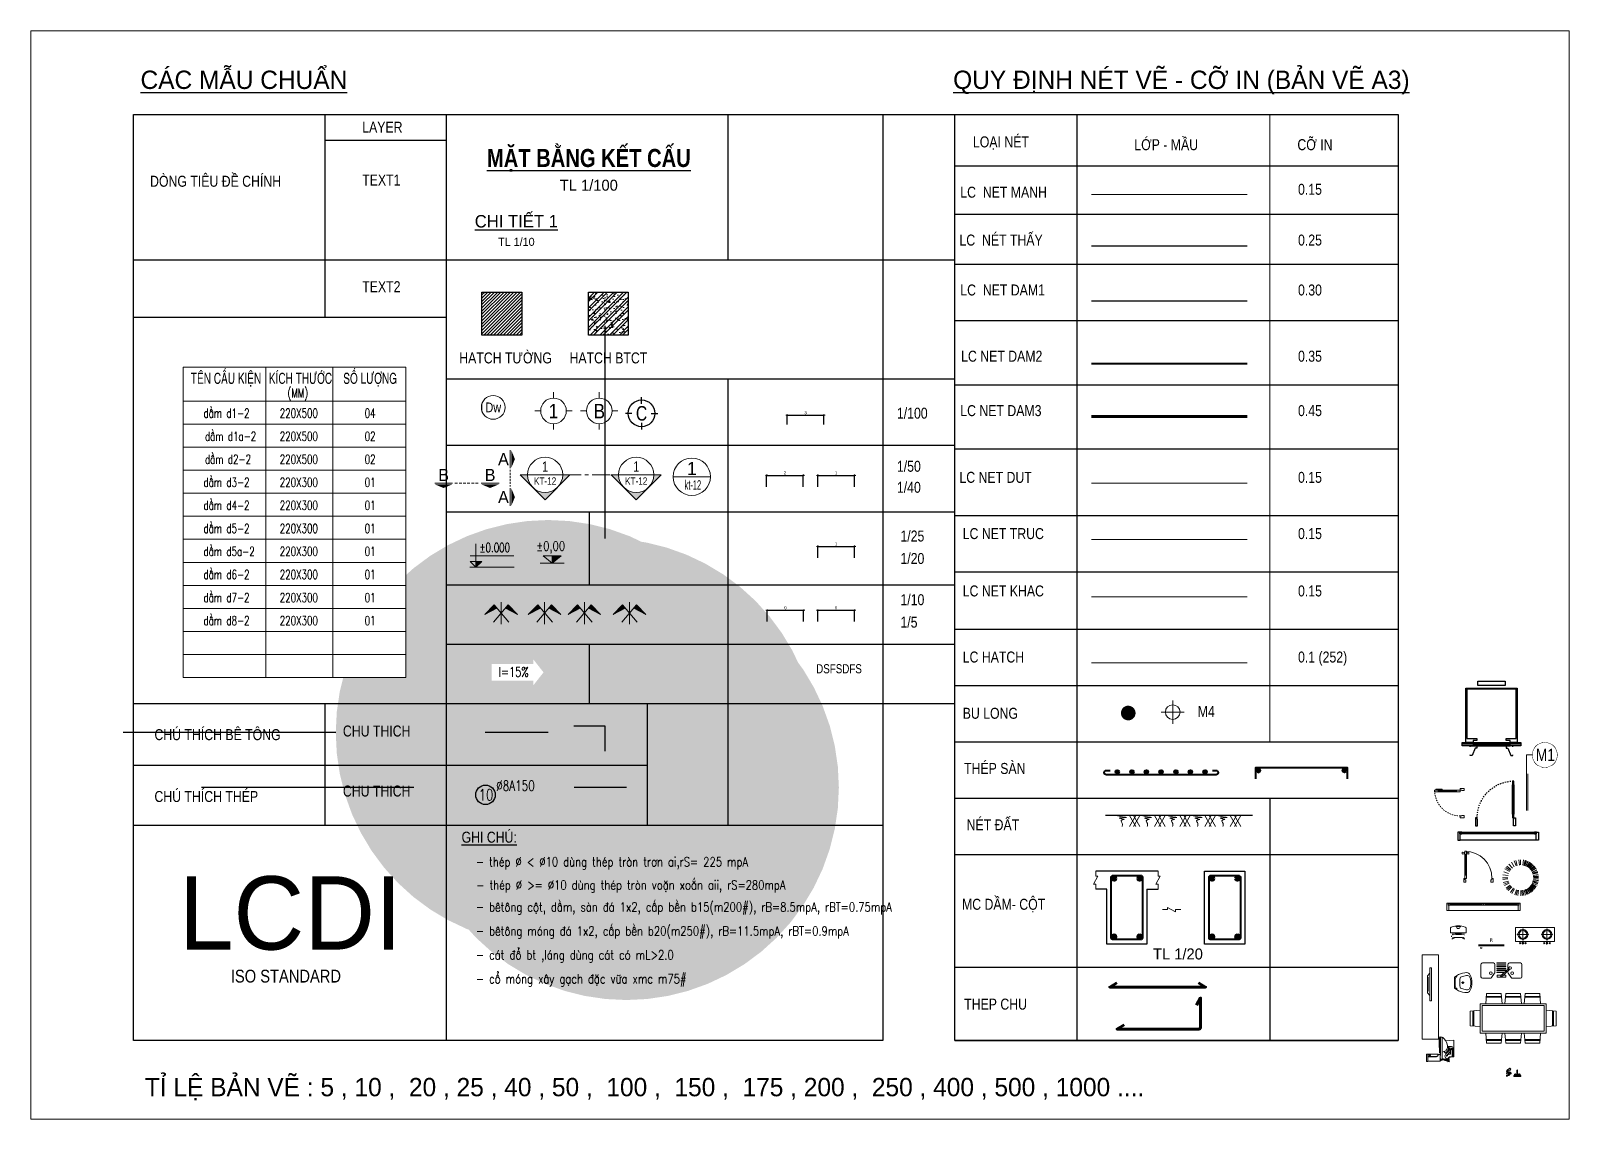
# Model space of a CAD drawing. Header units: inches. Extents: x 2135 to 2261, y 1937 to 2027.
import ezdxf
from ezdxf.enums import TextEntityAlignment as Align

# ---------------------------------------------------------------- set-up
doc = ezdxf.new("R2010")
doc.units = ezdxf.units.IN
doc.header["$MEASUREMENT"] = 0
for name, pattern in [('ACAD_ISO07W100', [3, 0, -3]), ('CENTER', [2, 1.25, -0.25, 0.25, -0.25]), ('CENTERX2', [4, 2.5, -0.5, 0.5, -0.5]), ('DASHDOT', [1, 0.5, -0.25, 0, -0.25]), ('DOT', [0.25, 0, -0.25]), ('HIDDEN', [0.375, 0.25, -0.125])]:
    doc.linetypes.add(name, pattern=pattern)
doc.layers.get('Defpoints').update_dxf_attribs({"lineweight": 0})
for name, color, linetype, lineweight in [('0.10_Cay', 114, 'Continuous', 9), ('0.10_Ghi-Chu', 8, 'Continuous', 9), ('0.10_Thiet-Bi', 157, 'Continuous', 9), ('0.15_Cua', 144, 'Continuous', 15), ('03', 252, 'Continuous', 30), ('1-NETKHUAT', 250, 'HIDDEN', 5), ('5', 75, 'Continuous', 15), ('A-WIPEOUT', 254, 'ACAD_ISO07W100', 0), ('dim', 144, 'Continuous', 13), ('i_cua', 32, 'Continuous', 13), ('i_noithat', 25, 'Continuous', 15), ('LC Dim', 8, 'Continuous', 18), ('LC Hatch', 252, 'Continuous', 9), ('LC Hatch @ 1', 252, 'Continuous', 9), ('LC ISO', 153, 'Continuous', 13), ('LC Khac', 4, 'Continuous', 9), ('LC MANH DUT', 35, 'HIDDEN', 5), ('LC Net dam 1', 30, 'Continuous', 30), ('LC Net dam2', 6, 'Continuous', 40), ('LC Net dam3', 1, 'Continuous', 60), ('LC Net khuat', 4, 'HIDDEN', 13), ('LC Net manh', 9, 'Continuous', 5), ('LC Net thay', 7, 'Continuous', 25), ('LC Net truc', 8, 'DASHDOT', 13), ('LC Text1', 3, 'Continuous', 20), ('LC Text2', 7, 'Continuous', 25), ('Noi that', 35, 'Continuous', 9), ('text', 1, 'Continuous', 20)]:
    doc.layers.add(name, color=color, linetype=linetype, lineweight=lineweight)
doc.layers.add('09- Wipeout', color=254, linetype='DOT', lineweight=0, plot=False)
for name, color, linetype in [('144', 144, 'Continuous'), ('8', 8, 'Continuous'), ('MANH 147', 147, 'Continuous')]:
    doc.layers.add(name, color=color, linetype=linetype)
doc.styles.add('arial', font='arial.ttf', dxfattribs={"width": 0.8})
doc.styles.add('Brief text', font='VHHELS.TTF')
doc.styles.add('EG 1', font='VHAVANB.TTF')
doc.styles.add('General text 2', font='arial.ttf')
doc.styles.add('HOATBIF', font='hoatbif.shx', dxfattribs={"width": 0.8})
doc.styles.add('LC 1', font='VHAVANB.TTF')
doc.styles.add('LC 2', font='VHARIALN.TTF', dxfattribs={"width": 0.7})
doc.styles.add('LC 3', font='vnsimli.shx', dxfattribs={"width": 0.75})
doc.styles.add('LC3', font='VHARIALB.TTF', dxfattribs={"width": 0.8})
doc.styles.add('T1', font='Vnsimli.shx', dxfattribs={"width": 0.8})
doc.styles.add('T2', font='VHARIAL.TTF', dxfattribs={"width": 0.8})
doc.styles.add('Tahoma', font='tahoma.ttf')
doc.styles.add('text', font='hoatbif.shx', dxfattribs={"width": 0.7})
doc.styles.add('text1', font='VHHELS.TTF', dxfattribs={"width": 0.7, "height": 300})
doc.dimstyles.new('1-10', dxfattribs={"dimscale": 100, "dimtxt": 2.5, "dimasz": 0.35, "dimexe": 0.5, "dimexo": 0, "dimgap": 0.8, "dimtad": 1, "dimdec": 0, "dimlfac": 0.1, "dimzin": 0, "dimdsep": 46, "dimtxsty": 'HOATBIF', "dimblk": 'DOT', "dimcen": -1, "dimdle": 1, "dimclrd": 256, "dimclre": 256, "dimclrt": 4, "dimadec": 3, "dimazin": 2, "dimtfac": 0.333333, "dimtdec": 0, "dimtix": 1, "dimtmove": 2, "dimatfit": 3, "dimldrblk": 'DOT', "dimfxl": 1, "dimtvp": 0.833333, "dimtolj": 1, "dimtzin": 0, "dimarcsym": 0})
doc.dimstyles.new('1-100', dxfattribs={"dimscale": 100, "dimtxt": 2.5, "dimasz": 0.35, "dimexe": 0.5, "dimexo": 0, "dimgap": 0.8, "dimtad": 1, "dimdec": 0, "dimzin": 0, "dimdsep": 46, "dimtxsty": 'HOATBIF', "dimblk1": 'DOT', "dimblk2": 'DOT', "dimsah": 1, "dimcen": -1, "dimdle": 1, "dimclrd": 256, "dimclre": 256, "dimclrt": 4, "dimadec": 3, "dimazin": 2, "dimtfac": 0.333333, "dimtdec": 0, "dimtix": 1, "dimtmove": 2, "dimatfit": 3, "dimldrblk": 'DOT', "dimfxl": 1, "dimtvp": 0.833333, "dimtolj": 1, "dimtzin": 0, "dimarcsym": 0})
doc.dimstyles.new('1-20', dxfattribs={"dimscale": 100, "dimtxt": 2.5, "dimasz": 0.35, "dimexe": 0.5, "dimexo": 0, "dimgap": 0.8, "dimtad": 1, "dimdec": 0, "dimlfac": 0.2, "dimzin": 0, "dimdsep": 46, "dimtxsty": 'HOATBIF', "dimblk1": 'DOT', "dimblk2": 'DOT', "dimsah": 1, "dimcen": -1, "dimdle": 1, "dimclrd": 256, "dimclre": 256, "dimclrt": 4, "dimadec": 3, "dimazin": 2, "dimtfac": 0.333333, "dimtdec": 0, "dimtix": 1, "dimtmove": 2, "dimatfit": 3, "dimldrblk": 'DOT', "dimfxl": 1, "dimtvp": 0.833333, "dimtolj": 1, "dimtzin": 0, "dimarcsym": 0})
doc.dimstyles.new('1-40', dxfattribs={"dimscale": 100, "dimtxt": 2.5, "dimasz": 0.35, "dimexe": 0.5, "dimexo": 0, "dimgap": 0.8, "dimtad": 1, "dimdec": 0, "dimlfac": 0.4, "dimzin": 0, "dimdsep": 46, "dimtxsty": 'HOATBIF', "dimblk1": 'DOT', "dimblk2": 'DOT', "dimsah": 1, "dimcen": -1, "dimdle": 1, "dimclrd": 256, "dimclre": 256, "dimclrt": 4, "dimadec": 3, "dimazin": 2, "dimtfac": 0.333333, "dimtdec": 0, "dimtix": 1, "dimtmove": 2, "dimatfit": 3, "dimldrblk": 'DOT', "dimfxl": 1, "dimtvp": 0.833333, "dimtolj": 1, "dimtzin": 0, "dimarcsym": 0})
doc.dimstyles.new('1-5', dxfattribs={"dimscale": 100, "dimtxt": 2.5, "dimasz": 0.35, "dimexe": 0.5, "dimexo": 0, "dimgap": 0.8, "dimtad": 1, "dimdec": 0, "dimlfac": 0.05, "dimzin": 0, "dimdsep": 46, "dimtxsty": 'HOATBIF', "dimblk1": 'DOT', "dimblk2": 'DOT', "dimsah": 1, "dimcen": -1, "dimdle": 1, "dimclrd": 256, "dimclre": 256, "dimclrt": 4, "dimadec": 3, "dimazin": 2, "dimtfac": 0.333333, "dimtdec": 0, "dimtix": 1, "dimtmove": 2, "dimatfit": 3, "dimldrblk": 'DOT', "dimfxl": 1, "dimtvp": 0.833333, "dimtolj": 1, "dimtzin": 0, "dimarcsym": 0})
doc.dimstyles.new('1-50', dxfattribs={"dimscale": 100, "dimtxt": 2.5, "dimasz": 0.35, "dimexe": 0.5, "dimexo": 0, "dimgap": 0.8, "dimtad": 1, "dimdec": 0, "dimlfac": 0.5, "dimzin": 0, "dimdsep": 46, "dimtxsty": 'HOATBIF', "dimblk1": 'DOT', "dimblk2": 'DOT', "dimsah": 1, "dimcen": -1, "dimdle": 1, "dimclrd": 256, "dimclre": 256, "dimclrt": 4, "dimadec": 3, "dimazin": 2, "dimtfac": 0.333333, "dimtdec": 0, "dimtix": 1, "dimtmove": 2, "dimatfit": 3, "dimldrblk": 'DOT', "dimfxl": 1, "dimtvp": 0.833333, "dimtolj": 1, "dimtzin": 0, "dimarcsym": 0})

msp = doc.modelspace()

# ---------------------------------------------------------------- texts
at = {"layer": 'LC Dim', "color": 4, "ltscale": 2, "insert": (2199.26, 1973.96), "char_height": 0.754, "attachment_point": 7, "style": 'HOATBIF'}
msp.add_mtext('DSFSDFS', dxfattribs=at)
at = {"layer": 'LC Text1', "ltscale": 0.2, "style": 'LC 1', "width": 0.9}
for s, p in [('1', (2177.63, 1994.6)), ('B', (2181.4, 1994.6))]:
    msp.add_text(s, height=1.19, dxfattribs=at).set_placement(p, align=Align.BOTTOM_CENTER)
at = {"layer": 'LC Text1', "color": 3, "style": 'LC 3', "width": 0.8}
for s, p in [('- thÐp %%C < %%C10 dïng thÐp trßn tr¬n ai,rS= 225 mpA', (2171.24, 1958.08)), ('- thÐp %%C >= %%C10 dïng thÐp trßn voÆn xo¾n aii, rS=280mpA', (2171.27, 1956.17)), ('- bªt«ng cét, dÇm, sµn ®¸ 1x2, cÊp bÒn b15(m200#), rB=8.5mpA, rBT=0.75mpA', (2171.24, 1954.36)), ('- bªt«ng mãng ®¸ 1x2, cÊp bÒn b20(m250#), rB=11.5mpA, rBT=0.9mpA', (2171.24, 1952.39)), ('- c¸t ®æ bt ,l¸ng dïng c¸t cã mL>2.0', (2171.24, 1950.42)), ('- cæ mãng x©y g¹ch ®Æc v÷a xmc m75#', (2171.24, 1948.45))]:
    msp.add_text(s, height=0.7541, dxfattribs=at).set_placement(p)
at = {"layer": 'LC Text2', "lineweight": -2}
for s, height, style, p in [('%%uc¸c mÉu chuÈn', 1.5082, 'LC 1', (2143.62, 2022.07)), ('%%Uquy ®Þnh nÐt vÏ - cì in (b¶n vÏ A3)', 1.5082, 'LC 1', (2210.54, 2022.07)), ('tl 1/20', 0.905, 'LC 1', (2227, 1950.42)), ('iso standard', 1.0557, 'LC 2', (2151.06, 1948.52)), ('tØ lÖ b¶n vÏ : 5 , 10 ,  20 , 25 , 40 , 50 ,  100 ,  150 ,  175 , 200 ,  250 , 400 , 500 , 1000 ....', 1.5082, 'LC 1', (2143.98, 1939.16))]:
    msp.add_text(s, height=height, dxfattribs=dict(at, style=style)).set_placement(p)
at = {"layer": 'LC Text2', "style": 'T2', "width": 0.8}
for s, height, p in [('layer', 0.905, (2161.88, 2018.47)), ('lo¹i nÐt', 0.905, (2212.17, 2017.26)), ('Líp - mÇu', 0.905, (2225.46, 2017.03)), ('cì in', 0.905, (2238.89, 2017.03)), ('dßng tiªu ®Ò chÝnh', 0.9049, (2144.41, 2014.02)), ('text1', 0.905, (2161.88, 2014.12)), ('LC  Net manh', 0.9049, (2211.13, 2013.12)), ('0.15', 0.905, (2238.94, 2013.36)), ('LC  nÐt thÊy', 0.9049, (2211.06, 2009.18)), ('0.25 ', 0.905, (2238.94, 2009.18)), ('text2', 0.905, (2161.88, 2005.34)), ('LC  Net dam1', 0.9049, (2211.13, 2005.07)), ('0.30', 0.905, (2238.94, 2005.07)), ('HATCH T¦êNG', 0.9049, (2169.87, 1999.48)), ('LC Net dam2', 0.9049, (2211.2, 1999.62)), ('0.35', 0.905, (2238.94, 1999.62)), ('HATCH BTCT', 0.905, (2178.95, 1999.48)), ('1/100', 0.905, (2205.91, 1994.93)), ('LC Net dam3', 0.9049, (2211.13, 1995.14)), ('0.45', 0.905, (2238.94, 1995.14)), ('1/50', 0.905, (2205.91, 1990.56)), ('LC Net dut', 0.905, (2211.06, 1989.65)), ('0.15', 0.905, (2238.94, 1989.65)), ('1/40', 0.905, (2205.91, 1988.83)), ('1/25', 0.905, (2206.2, 1984.82)), ('LC Net truc', 0.9049, (2211.33, 1985.02)), ('0.15', 0.905, (2238.94, 1985.02)), ('1/20', 0.905, (2206.2, 1982.97)), ('1/10', 0.905, (2206.2, 1979.58)), ('LC Net khac', 0.9049, (2211.33, 1980.3)), ('0.15', 0.905, (2238.94, 1980.3)), ('1/5', 0.905, (2206.2, 1977.73)), ('LC Hatch', 0.905, (2211.33, 1974.86)), ('0.1 (252)', 0.905, (2238.94, 1974.86)), ('bu long', 0.905, (2211.33, 1970.23)), ('m4', 0.905, (2230.68, 1970.37)), ('chó thÝch bª t«ng', 0.9049, (2144.77, 1968.47)), ('chu thich', 0.905, (2160.29, 1968.77)), ('thÐp sµn', 0.905, (2211.44, 1965.69)), ('chó thÝch thÐp', 0.9049, (2144.77, 1963.38)), ('chu thich', 0.905, (2160.29, 1963.83)), ('%%Ughi chó:', 0.9049, (2170.06, 1960.03)), ('nÐt ®Êt', 0.905, (2211.65, 1961.05)), ('mc dÇm- cét', 0.9049, (2211.27, 1954.51)), ('thep chu', 0.905, (2211.45, 1946.29))]:
    msp.add_text(s, height=height, dxfattribs=at).set_placement(p)
at = {"layer": 'LC Text2', "linetype": 'ByBlock', "style": 'LC 3', "width": 0.75}
msp.add_text('%%C8A150', height=0.838, dxfattribs=at).set_placement((2172.91, 1964.31))
at = {"layer": 'LC Text2', "ltscale": 100, "style": 'LC 3', "width": 0.75}
msp.add_text('10', height=0.922, dxfattribs=at).set_placement((2172.07, 1963.97), align=Align.MIDDLE_CENTER)
at = {"layer": 'LC Text2', "lineweight": -2, "style": 'LC 1'}
msp.add_text('LCDI', height=6.033, dxfattribs=at).set_placement((2155.98, 1954.25), align=Align.MIDDLE)

# ---------------------------------------------------------------- blocks, each defined once
blk = doc.blocks.new('CT')
at = {"layer": 'LC Khac'}
blk.add_hatch(color=252, dxfattribs=at).paths.add_polyline_path([(3.25, 1.6), (1.64, 1.6), (1.64, 0)])
at = {"layer": 'LC Khac', "color": 9, "ltscale": 50}
for p, q in [((12.09, 0), (0, 0)), ((0.05, 3.14), (12, 3.14))]:
    blk.add_line(p, q, dxfattribs=at)
for points in [[(1.64, 6.43), (1.64, 0)], [(1.64, 0), (0.03, 1.6), (1.64, 1.6)], [(1.64, 0), (3.25, 1.6), (1.64, 1.6)]]:
    blk.add_lwpolyline(points, dxfattribs=at)
at = {"layer": 'LC Khac', "color": 3, "style": 'LC 3', "width": 0.75}
blk.add_attdef('CT', (1.91, 3.5), '', height=2.2, dxfattribs=at)
blk = doc.blocks.new('DXicon')
at = {"layer": 'LC Hatch', "ltscale": 50}
for points in [[(-1.15, 4.39), (-1.9, 5.26), (-4.45, 2.69)], [(4.45, 2.69), (1.9, 5.26), (1.15, 4.39)]]:
    blk.add_hatch(color=252, dxfattribs=at).paths.add_polyline_path(points)
at = {"layer": 'LC Net manh', "color": 8, "ltscale": 50}
for p, q in [((-1.9, 5.26), (-4.45, 2.69)), ((-4.45, 2.69), (-1.15, 4.39)), ((-2.13, 0.57), (1.9, 5.26)), ((2.13, 0.57), (-1.9, 5.26)), ((0, 0.04), (0, 6.04)), ((4.45, 2.69), (1.15, 4.39)), ((1.9, 5.26), (4.45, 2.69))]:
    blk.add_line(p, q, dxfattribs=at)
blk = doc.blocks.new('DOT')
at = {"layer": 'dim'}
for p, q in [((-1, -1), (1, 1)), ((-3, 0), (3, 0))]:
    blk.add_line(p, q, dxfattribs=at)
blk.add_lwpolyline([(0.5, 1), (-1, -0.5), (-0.5, -1), (1, 0.5)], close=True, dxfattribs=at)
blk = doc.blocks.new('thep tron 2')
at = {"layer": 'LC Net dam2'}
for p, q in [((-0.5, 0.5), (0.5, 0.5)), ((0.35, 0.85), (-0.35, 0.15)), ((-0.35, 0.85), (0.35, 0.15)), ((0, 1), (0, 0))]:
    blk.add_line(p, q, dxfattribs=at)
blk.add_circle((0, 0.5), 0.5, dxfattribs=at)
blk = doc.blocks.new('theptron1')
at = {"layer": 'LC Net dam3'}
for p, q in [((-0.5, 0), (0.5, 0)), ((-0.35, 0.35), (0.35, -0.35)), ((0.35, 0.35), (-0.35, -0.35)), ((0, 0.5), (0, -0.5))]:
    blk.add_line(p, q, dxfattribs=at)
blk.add_circle((0, 0), 0.5, dxfattribs=at)
blk = doc.blocks.new('mat dat')
at = {"layer": 'LC Net manh'}
for p, q in [((2, 0), (3.73, -3)), ((3.73, 0), (2, -3)), ((3.15, 0), (4.88, -3)), ((4.88, 0), (3.15, -3))]:
    blk.add_line(p, q, dxfattribs=at)
blk.add_spline([(0, 0), (-1.21, -0.12), (1.21, -0.52), (-0.75, -0.75), (0.58, -1.1), (-0.23, -1.33), (0.06, -2.19), (0, -3)], degree=3, dxfattribs=at)
blk = doc.blocks.new('bu lon')
at = {"layer": 'LC Khac', "color": 9}
for p, q in [((0.79, 0), (-0.79, 0)), ((0, -0.79), (0, 0.79))]:
    blk.add_line(p, q, dxfattribs=at)
at = {"layer": 'LC Khac', "color": 7}
blk.add_circle((0, 0), 0.5, dxfattribs=at)
blk = doc.blocks.new('TTRUC')
at = {"layer": 'LC ISO'}
for p, q in [((0, 6.95), (0, 10.13)), ((-6.95, 0), (-10.13, 0)), ((6.95, 0), (10.13, 0)), ((0, -6.95), (0, -10.13))]:
    blk.add_line(p, q, dxfattribs=at)
at = {"layer": 'LC Net manh'}
blk.add_circle((0, 0), 6.95, dxfattribs=at)
blk = doc.blocks.new('TIEUDE1')
at = {"layer": 'LC Text2', "color": 7, "style": 'LC 1'}
blk.add_attdef('TIªU§Ò', text='', height=5, dxfattribs=at).set_placement((0, 0), align=Align.BOTTOM_CENTER)
blk.add_attdef('TL', text='', height=3, dxfattribs=at).set_placement((0, -2), align=Align.TOP_CENTER)
blk = doc.blocks.new('TIEUDE2')
at = {"layer": 'LC Text2', "color": 7, "style": 'LC 1'}
blk.add_attdef('%%UTIªU§Ò', text='', height=3.5, dxfattribs=at).set_placement((0, 0), align=Align.BOTTOM_CENTER)
blk.add_attdef('TL', text='', height=2.2, dxfattribs=at).set_placement((0, -1.8), align=Align.TOP_CENTER)
blk = doc.blocks.new('*D49')
at = {"layer": 'Defpoints', "color": 0, "ltscale": 500, "transparency": 16777216}
for p in [(2196.88, 1994.46), (2199.9, 1995.22), (2199.9, 1994.46)]:
    blk.add_point(p, dxfattribs=at)
at = {"layer": 'LC Dim', "lineweight": -2, "ltscale": 500, "transparency": 16777216}
for p, q in [((2196.88, 1994.46), (2196.88, 1995.27)), ((2196.92, 1995.22), (2199.86, 1995.22)), ((2199.9, 1994.46), (2199.9, 1995.27))]:
    blk.add_line(p, q, dxfattribs=at)
at = {"layer": 'LC Dim', "lineweight": -2, "ltscale": 500, "transparency": 16777216, "xscale": 0.035, "yscale": 0.035, "zscale": 0.035, "rotation": 180}
blk.add_blockref('DOT', (2196.88, 1995.22), dxfattribs=at)
at = {"layer": 'LC Dim', "lineweight": -2, "ltscale": 500, "transparency": 16777216, "xscale": 0.035, "yscale": 0.035, "zscale": 0.035}
blk.add_blockref('DOT', (2199.9, 1995.22), dxfattribs=at)
at = {"layer": 'LC Dim', "color": 4, "ltscale": 500, "transparency": 16777216, "insert": (2198.39, 1995.42), "char_height": 0.25, "attachment_point": 5, "style": 'HOATBIF'}
blk.add_mtext('\\A1;3', dxfattribs=at)
blk = doc.blocks.new('*D50')
at = {"layer": 'Defpoints', "color": 0, "ltscale": 2, "transparency": 16777216}
for p in [(2195.18, 1989.32), (2198.2, 1990.26), (2198.2, 1989.32)]:
    blk.add_point(p, dxfattribs=at)
at = {"layer": 'LC Dim', "lineweight": -2, "ltscale": 2, "transparency": 16777216}
for p, q in [((2195.18, 1989.32), (2195.18, 1990.31)), ((2198.2, 1989.32), (2198.2, 1990.31)), ((2195.22, 1990.26), (2198.17, 1990.26))]:
    blk.add_line(p, q, dxfattribs=at)
at = {"layer": 'LC Dim', "lineweight": -2, "ltscale": 2, "transparency": 16777216, "xscale": 0.035, "yscale": 0.035, "zscale": 0.035, "rotation": 180}
blk.add_blockref('DOT', (2195.18, 1990.26), dxfattribs=at)
at = {"layer": 'LC Dim', "lineweight": -2, "ltscale": 2, "transparency": 16777216, "xscale": 0.035, "yscale": 0.035, "zscale": 0.035}
blk.add_blockref('DOT', (2198.2, 1990.26), dxfattribs=at)
at = {"layer": 'LC Dim', "color": 4, "ltscale": 2, "transparency": 16777216, "insert": (2196.69, 1990.47), "char_height": 0.25, "attachment_point": 5, "style": 'HOATBIF'}
blk.add_mtext('\\A1;2', dxfattribs=at)
blk = doc.blocks.new('*D51')
at = {"layer": 'Defpoints', "color": 0, "ltscale": 2, "transparency": 16777216}
for p in [(2202.41, 1984.42), (2199.39, 1983.48), (2202.41, 1983.48)]:
    blk.add_point(p, dxfattribs=at)
at = {"layer": 'LC Dim', "lineweight": -2, "ltscale": 2, "transparency": 16777216}
for p, q in [((2199.39, 1983.48), (2199.39, 1984.47)), ((2199.43, 1984.42), (2202.37, 1984.42)), ((2202.41, 1983.48), (2202.41, 1984.47))]:
    blk.add_line(p, q, dxfattribs=at)
at = {"layer": 'LC Dim', "lineweight": -2, "ltscale": 2, "transparency": 16777216, "xscale": 0.035, "yscale": 0.035, "zscale": 0.035, "rotation": 180}
blk.add_blockref('DOT', (2199.39, 1984.42), dxfattribs=at)
at = {"layer": 'LC Dim', "lineweight": -2, "ltscale": 2, "transparency": 16777216, "xscale": 0.035, "yscale": 0.035, "zscale": 0.035}
blk.add_blockref('DOT', (2202.41, 1984.42), dxfattribs=at)
at = {"layer": 'LC Dim', "color": 4, "ltscale": 2, "transparency": 16777216, "insert": (2200.9, 1984.62), "char_height": 0.25, "attachment_point": 5, "style": 'HOATBIF'}
blk.add_mtext('\\A1;1', dxfattribs=at)
blk = doc.blocks.new('*D52')
at = {"layer": 'Defpoints', "color": 0, "ltscale": 2, "transparency": 16777216}
for p in [(2199.39, 1989.32), (2202.41, 1990.26), (2202.41, 1989.32)]:
    blk.add_point(p, dxfattribs=at)
at = {"layer": 'LC Dim', "lineweight": -2, "ltscale": 2, "transparency": 16777216}
for p, q in [((2199.39, 1989.32), (2199.39, 1990.31)), ((2202.41, 1989.32), (2202.41, 1990.31)), ((2199.43, 1990.26), (2202.37, 1990.26))]:
    blk.add_line(p, q, dxfattribs=at)
at = {"layer": 'LC Dim', "lineweight": -2, "ltscale": 2, "transparency": 16777216, "xscale": 0.035, "yscale": 0.035, "zscale": 0.035, "rotation": 180}
blk.add_blockref('DOT', (2199.39, 1990.26), dxfattribs=at)
at = {"layer": 'LC Dim', "lineweight": -2, "ltscale": 2, "transparency": 16777216, "xscale": 0.035, "yscale": 0.035, "zscale": 0.035}
blk.add_blockref('DOT', (2202.41, 1990.26), dxfattribs=at)
at = {"layer": 'LC Dim', "color": 4, "ltscale": 2, "transparency": 16777216, "insert": (2200.9, 1990.47), "char_height": 0.25, "attachment_point": 5, "style": 'HOATBIF'}
blk.add_mtext('\\A1;1', dxfattribs=at)
blk = doc.blocks.new('*D53')
at = {"layer": 'Defpoints', "color": 0, "ltscale": 2, "transparency": 16777216}
for p in [(2198.23, 1979.16), (2195.22, 1978.23), (2198.23, 1978.23)]:
    blk.add_point(p, dxfattribs=at)
at = {"layer": 'LC Dim', "lineweight": -2, "ltscale": 2, "transparency": 16777216}
for p, q in [((2195.22, 1978.23), (2195.22, 1979.21)), ((2195.25, 1979.16), (2198.2, 1979.16)), ((2198.23, 1978.23), (2198.23, 1979.21))]:
    blk.add_line(p, q, dxfattribs=at)
at = {"layer": 'LC Dim', "lineweight": -2, "ltscale": 2, "transparency": 16777216, "xscale": 0.035, "yscale": 0.035, "zscale": 0.035, "rotation": 180}
blk.add_blockref('DOT', (2195.22, 1979.16), dxfattribs=at)
at = {"layer": 'LC Dim', "lineweight": -2, "ltscale": 2, "transparency": 16777216, "xscale": 0.035, "yscale": 0.035, "zscale": 0.035}
blk.add_blockref('DOT', (2198.23, 1979.16), dxfattribs=at)
at = {"layer": 'LC Dim', "color": 4, "ltscale": 2, "transparency": 16777216, "insert": (2196.73, 1979.37), "char_height": 0.25, "attachment_point": 5, "style": 'HOATBIF'}
blk.add_mtext('\\A1;0', dxfattribs=at)
blk = doc.blocks.new('*D54')
at = {"layer": 'Defpoints', "color": 0, "ltscale": 2, "transparency": 16777216}
for p in [(2202.41, 1979.16), (2199.39, 1978.23), (2202.41, 1978.23)]:
    blk.add_point(p, dxfattribs=at)
at = {"layer": 'LC Dim', "lineweight": -2, "ltscale": 2, "transparency": 16777216}
for p, q in [((2199.39, 1978.23), (2199.39, 1979.21)), ((2199.43, 1979.16), (2202.37, 1979.16)), ((2202.41, 1978.23), (2202.41, 1979.21))]:
    blk.add_line(p, q, dxfattribs=at)
at = {"layer": 'LC Dim', "lineweight": -2, "ltscale": 2, "transparency": 16777216, "xscale": 0.035, "yscale": 0.035, "zscale": 0.035, "rotation": 180}
blk.add_blockref('DOT', (2199.39, 1979.16), dxfattribs=at)
at = {"layer": 'LC Dim', "lineweight": -2, "ltscale": 2, "transparency": 16777216, "xscale": 0.035, "yscale": 0.035, "zscale": 0.035}
blk.add_blockref('DOT', (2202.41, 1979.16), dxfattribs=at)
at = {"layer": 'LC Dim', "color": 4, "ltscale": 2, "transparency": 16777216, "insert": (2200.9, 1979.37), "char_height": 0.25, "attachment_point": 5, "style": 'HOATBIF'}
blk.add_mtext('\\A1;0', dxfattribs=at)
blk = doc.blocks.new('trich CT')
blk.add_line((-500, 0), (500, 0))
blk.add_circle((0, 0), 500)
at = {"layer": 'text', "style": 'text1'}
blk.add_attdef('T', text='', height=350, dxfattribs=at).set_placement((0, 223), align=Align.MIDDLE_CENTER)
at = {"layer": 'text', "linetype": 'ByBlock', "style": 'text', "width": 0.7}
blk.add_attdef('KT', text='', height=250, dxfattribs=at).set_placement((0, -217), align=Align.MIDDLE_CENTER)
blk = doc.blocks.new('*U33')
h = blk.add_hatch(color=256)
h.paths.add_polyline_path([(0, -8.49), (4.24, -4.24, -0.198912), (0, -6, -0.198912), (-4.24, -4.24)])
h.paths.add_polyline_path([(8.49, 0), (6, 0, -0.198912), (4.24, -4.24)])
h.paths.add_polyline_path([(-4.24, -4.24, -0.198912), (-6, 0), (-8.49, 0)])
h = blk.add_hatch(color=256)
h.paths.add_polyline_path([(31.08, -8.49), (35.32, -4.24, -0.198912), (31.08, -6, -0.198912), (26.84, -4.24)])
h.paths.add_polyline_path([(39.57, 0), (37.08, 0, -0.198912), (35.32, -4.24)])
h.paths.add_polyline_path([(26.84, -4.24, -0.198912), (25.08, 0), (22.59, 0)])
for p, q in [((-6, 0), (6, 0)), ((25.08, 0), (37.08, 0))]:
    blk.add_line(p, q)
at = {"linetype": 'CENTER', "ltscale": 5}
blk.add_line((6, 0), (25.08, 0), dxfattribs=at)
for points in [[(6, 0), (8.49, 0), (0, -8.49), (-8.49, 0), (-6, 0)], [(37.08, 0), (39.57, 0), (31.08, -8.49), (22.59, 0), (25.08, 0)]]:
    blk.add_lwpolyline(points)
for centre in [(0, 0), (31.08, 0)]:
    blk.add_circle(centre, 6)
at = {"layer": 'text', "style": 'Brief text', "width": 0.8, "flags": 8}
for tag, p in [('VIEW-NUMBER2', (0, 52)), ('VIEW-NUMBER1', (0, 0))]:
    blk.add_attdef(tag, text='', height=3.5, dxfattribs=at).set_placement(p, align=Align.BOTTOM_CENTER)
at = {"layer": 'text', "style": 'arial', "width": 0.8, "flags": 8}
for tag, p in [('SHEET-NUMBER2', (0, 51.13)), ('SHEET-NUMBER1', (0, -0.87))]:
    blk.add_attdef(tag, text='', height=2.5, dxfattribs=at).set_placement(p, align=Align.TOP_CENTER)
blk = doc.blocks.new('Caodo1')
at = {"layer": 'LC Text1'}
blk.add_hatch(color=256, dxfattribs=at).paths.add_polyline_path([(0, 200), (0, 0), (243, 200)])
for p, q in [((324, 0), (-324, 0)), ((0, 0), (0, 200))]:
    blk.add_line(p, q, dxfattribs=at)
blk.add_lwpolyline([(-243, 200), (243, 200), (0, 0), (0, 0)], close=True, dxfattribs=at)
at = {"layer": 'LC Text1', "style": 'T1', "width": 0.8}
blk.add_attdef('%%P0,00', text='', height=250, dxfattribs=at).set_placement((-39, 460), align=Align.MIDDLE_CENTER)
blk = doc.blocks.new('*U19')
at = {"layer": 'A-WIPEOUT'}
blk.add_lwpolyline([(0, 4.25), (-2.5, 3.44), (-4.04, 1.31), (-4.04, -1.31), (-2.5, -3.44), (0, -4.25), (2.5, -3.44), (4.04, -1.31), (4.04, 1.31), (2.5, 3.44)], close=True, dxfattribs=at)
blk.add_wipeout([(0, 4.25), (-2.5, 3.44), (-4.04, 1.31), (-4.04, -1.31), (-2.5, -3.44), (0, -4.25), (2.5, -3.44), (4.04, -1.31), (4.04, 1.31), (2.5, 3.44)]).dxf.layer = 'A-WIPEOUT'
blk.add_circle((0, 0), 4.25)
at = {"layer": 'text', "style": 'General text 2', "width": 0.8, "flags": 8}
blk.add_attdef('SYMBOL', text='', height=3.5, dxfattribs=at).set_placement((0, 0), align=Align.MIDDLE_CENTER)
blk = doc.blocks.new('matcatdoc')
at = {"layer": 'LC Khac', "color": 1, "ltscale": 2}
for p, q in [((0, 485), (0, 0)), ((0, -550), (0, -1036))]:
    blk.add_line(p, q, dxfattribs=at)
for points in [[(134, 243, 0, 471, 0), (37, 243, 275, 275, 0)], [(134, -793, 0, 471, 0), (37, -793, 275, 275, 0)]]:
    blk.add_lwpolyline(points, format="xyseb", dxfattribs=at)
at = {"layer": 'LC MANH DUT', "ltscale": 200}
blk.add_line((0, -49), (0, -506), dxfattribs=at)
at = {"ltscale": 2, "style": 'LC 1'}
for p in [(-179, 243), (-179, -793)]:
    blk.add_attdef('LC', text='', height=330, dxfattribs=at).set_placement(p, align=Align.MIDDLE_CENTER)
blk = doc.blocks.new('*U32')
at = {"layer": 'LC Khac', "color": 1, "ltscale": 2}
for p, q in [((0, 0), (-485, 0)), ((1271, 0), (785, 0))]:
    blk.add_line(p, q, dxfattribs=at)
for points in [[(-243, -134, 0, 471, 0), (-243, -37, 275, 275, 0)], [(1028, -134, 0, 471, 0), (1028, -37, 275, 275, 0)]]:
    blk.add_lwpolyline(points, format="xyseb", dxfattribs=at)
at = {"layer": 'LC MANH DUT', "ltscale": 300}
blk.add_line((66, 0), (732, 0), dxfattribs=at)
at = {"ltscale": 2, "style": 'LC 1'}
for p in [(-243, 222), (1028, 222)]:
    blk.add_attdef('LC', text='', height=330, dxfattribs=at).set_placement(p, align=Align.MIDDLE_CENTER)
blk = doc.blocks.new('*U8')
for p, q in [((30, 640), (30, 100)), ((70, 640), (70, 100))]:
    blk.add_line(p, q)
at = {"color": 8, "lineweight": 9}
for p, q in [((48, 650), (48, 90)), ((52, 650), (52, 90))]:
    blk.add_line(p, q, dxfattribs=at)
for points in [[(5, 670), (-35, 666, -0.443716), (-40, 671), (-40, 709, -0.443716), (-35, 714), (5, 710, -0.385314), (10, 705), (10, 675, -0.385314)], [(95, 670), (135, 666, 0.443716), (140, 671), (140, 709, 0.443716), (135, 714), (95, 710, 0.385314), (90, 705), (90, 675, 0.385314)]]:
    blk.add_lwpolyline(points, format="xyb", close=True)
for points in [[(20, 685), (10, 685), (10, 695), (20, 695)], [(55, 640), (70, 640), (70, 740), (30, 740), (30, 640), (45, 640), (45, 650), (55, 650), (55, 640)], [(80, 685), (90, 685), (90, 695), (80, 695)], [(55, 100), (70, 100), (70, 0), (30, 0), (30, 100), (45, 100), (45, 90), (55, 90), (55, 100)]]:
    blk.add_lwpolyline(points)
for points in [[(30, 0), (0, 0), (0, -100), (60, -100), (60, -40), (30, -40)], [(770, 0), (800, 0), (800, -100), (740, -100), (740, -40), (770, -40)]]:
    blk.add_lwpolyline(points, close=True)
for centre, start, end in [((70, 690), 143.1301, 216.8699), ((30, 690), 323.1301, 36.8699)]:
    blk.add_arc(centre, 50, start, end)
for centre, radius, start, end in [((30, 0), 740, 0, 90), ((47, 641), 8.25, 186.4342, 273.2898), ((53, 641), 8.25, 266.7102, 353.5658), ((47, 99), 8.25, 86.7102, 173.5658), ((53, 99), 8.25, 6.4342, 93.2898)]:
    blk.add_arc(centre, radius, start, end, dxfattribs=at)
blk = doc.blocks.new('*U13')
for p, q in [((35, 0), (1965, 0)), ((50, -200), (1950, -200)), ((1060, -20), (1905, -20)), ((1060, -60), (1905, -60))]:
    blk.add_line(p, q)
at = {"color": 8, "lineweight": 5}
for p, q in [((95, -20), (940, -20)), ((95, -35), (940, -35)), ((95, -45), (940, -45)), ((95, -60), (940, -60)), ((1060, -20), (1905, -20)), ((1060, -35), (1905, -35)), ((1060, -45), (1905, -45)), ((1060, -60), (1905, -60))]:
    blk.add_line(p, q, dxfattribs=at)
for points in [[(0, 0), (35, 0), (35, -60), (50, -60), (50, -200), (0, -200), (0, 0)], [(2000, 0), (1965, 0), (1965, -60), (1950, -60), (1950, -200), (2000, -200), (2000, 0)], [(1060, -45), (1060, -60), (1000, -60), (1000, -20), (1060, -20), (1060, -35), (1050, -35), (1050, -45), (1060, -45)], [(1905, -45), (1905, -60), (1965, -60), (1965, -20), (1905, -20), (1905, -35), (1915, -35), (1915, -45), (1905, -45)]]:
    blk.add_lwpolyline(points)
for points in [[(35, -20), (95, -20), (95, -35), (85, -35), (85, -45), (95, -45), (95, -60), (35, -60)], [(1000, -20), (940, -20), (940, -35), (950, -35), (950, -45), (940, -45), (940, -60), (1000, -60)]]:
    blk.add_lwpolyline(points, close=True)
for points in [[(95, -29, -0.312187), (102, -35, -0.312187)], [(95, -51, 0.312187), (102, -45, 0.312187)], [(940, -29, 0.312187), (933, -35, 0.312187)], [(940, -51, -0.312187), (933, -45, -0.312187)]]:
    blk.add_lwpolyline(points, format="xyb", dxfattribs=at)
for centre, start, end in [((1059, -37), 14.2151, 83.5658), ((1059, -43), 276.4342, 345.7849), ((1906, -37), 96.4342, 165.7849), ((1906, -43), 194.2151, 263.5658)]:
    blk.add_arc(centre, 8.25, start, end, dxfattribs=at)
blk = doc.blocks.new('*U7')
for p, q in [((-141, 313), (-203, 442)), ((-114, 325), (-164, 459)), ((-85, 334), (-123, 472)), ((-25, 345), (-39, 488)), ((5, 347), (4, 490)), ((66, 342), (89, 484)), ((124, 327), (172, 462)), ((180, 302), (250, 427)), ((-334, 56), (-475, 79)), ((-328, 86), (-467, 121)), ((-319, 115), (-454, 162)), ((-294, 170), (-419, 240)), ((-278, 196), (-396, 277)), ((-240, 242), (-342, 343)), ((-217, 263), (-311, 372)), ((-194, 282), (-277, 398)), ((205, 286), (286, 404)), ((230, 268), (321, 379)), ((273, 226), (382, 319)), ((308, 177), (432, 249)), ((335, 122), (469, 172)), ((344, 93), (482, 131)), ((355, 33), (498, 47)), ((357, 3), (500, 5)), ((-339, -5), (-482, -6)), ((-337, -35), (-480, -49)), ((-333, -65), (-474, -91)), ((-326, -95), (-464, -133)), ((-316, -123), (-451, -174)), ((-310, -140), (-441, -197)), ((-304, -151), (-434, -213)), ((-290, -178), (-414, -251)), ((-290, -178), (-414, -251)), ((-274, -203), (-390, -287)), ((-266, -213), (-380, -300)), ((-255, -227), (-364, -320)), ((-238, -245), (-340, -346)), ((-234, -249), (-334, -352)), ((-211, -270), (-303, -380)), ((-207, -273), (-296, -386)), ((-187, -288), (-268, -406)), ((-172, -298), (-247, -420)), ((-161, -304), (-232, -429)), ((-134, -318), (-194, -448)), ((-134, -318), (-194, -448)), ((-106, -329), (-154, -464)), ((-95, -333), (-138, -469)), ((-77, -338), (-113, -476)), ((-53, -343), (-79, -484)), ((-47, -344), (-71, -485)), ((-17, -348), (-28, -490)), ((-11, -348), (-20, -491)), ((13, -349), (14, -492)), ((31, -348), (40, -491)), ((43, -347), (57, -489)), ((73, -343), (100, -483)), ((73, -343), (100, -483)), ((103, -336), (141, -474)), ((115, -332), (158, -469)), ((132, -326), (182, -460)), ((154, -317), (214, -447)), ((160, -314), (221, -444)), ((186, -300), (259, -423)), ((192, -297), (266, -419)), ((212, -283), (295, -400)), ((226, -272), (316, -384)), ((236, -265), (329, -373)), ((258, -244), (360, -344)), ((258, -244), (360, -344)), ((278, -221), (389, -312)), ((286, -212), (399, -299)), ((296, -197), (414, -278)), ((309, -177), (433, -249)), ((312, -171), (437, -242)), ((326, -144), (456, -203)), ((328, -139), (460, -196)), ((337, -116), (472, -164)), ((343, -99), (480, -139)), ((346, -87), (485, -123)), ((352, -57), (494, -81))]:
    blk.add_line(p, q)
blk = doc.blocks.new('KyHieu TrucDinhVi')
at = {"color": 7, "lineweight": 30}
for p, q in [((0, 2.36), (0, 4)), ((-2.36, 0), (-4, 0)), ((2.36, 0), (4, 0)), ((0, -2.36), (0, -4))]:
    blk.add_line(p, q, dxfattribs=at)
blk.add_circle((0, 0), 3.3, dxfattribs=at)
at = {"ltscale": 20, "style": 'Tahoma'}
blk.add_attdef('AA', text='', height=3, dxfattribs=at).set_placement((0, 0), align=Align.MIDDLE_CENTER)
blk = doc.blocks.new('TB WC Lavabo 01')
at = {"color": 8}
blk.add_wipeout([(0, 232), (40, 240), (141, 260), (241, 280), (296, 287), (352, 288), (388, 280), (421, 260), (439, 240), (451, 220), (460, 200), (468, 180), (475, 160), (481, 140), (487, 120), (491, 100), (495, 80), (497, 60), (499, 40), (500, 20), (500, 0), (500, -20), (499, -40), (497, -60), (495, -80), (491, -100), (487, -120), (481, -140), (475, -160), (468, -180), (460, -200), (451, -220), (439, -240), (421, -260), (388, -280), (352, -288), (296, -287), (240, -280), (141, -260), (40, -240), (0, -232)], dxfattribs=at)
for p, q in [((204, 0), (274, 0)), ((239, 35), (239, -35))]:
    blk.add_line(p, q)
blk.add_lwpolyline([(15, -154), (15, 154), (121, 219, -0.14257), (351, 273, -0.255099), (432, 223, -0.124237), (485, 0, -0.124237), (432, -223, -0.255099), (351, -273, -0.142542), (121, -219)], format="xyb", close=True)
for points in [[(87, -180, -0.253319), (33, -92), (33, 92, -0.253319), (87, 180)], [(154, 0, -0.05085), (166, 121, -0.267955), (203, 162, -0.045825), (335, 193, -0.034433), (365, 195, -0.20396), (412, 175, -0.140892), (448, 107, -0.051029), (459, 0, -0.051029), (448, -107, -0.140892), (412, -175, -0.20396), (365, -195, -0.034433), (335, -193, -0.045825), (203, -162, -0.267955), (166, -121, -0.05085), (154, 0, 0.05085)]]:
    blk.add_lwpolyline(points, format="xyb")
blk.add_circle((239, 0), 20)
blk = doc.blocks.new('TB Bếp')
at = {"color": 8}
blk.add_wipeout([(-575, -50), (575, -50), (575, -540), (-575, -540)], dxfattribs=at)
for p, q in [((-532, -452), (-532, -74)), ((-532, -74), (532, -74)), ((-329, -260), (-436, -260)), ((-329, -260), (-329, -154)), ((-329, -260), (-329, -367)), ((-329, -260), (-223, -260)), ((-329, -260), (-329, -260)), ((-329, -260), (-329, -260)), ((329, -260), (223, -260)), ((329, -260), (329, -154)), ((329, -260), (329, -367)), ((329, -260), (436, -260)), ((329, -260), (329, -260)), ((329, -260), (329, -260)), ((532, -452), (532, -74)), ((-532, -452), (532, -452)), ((-403, -496), (-419, -496)), ((-403, -496), (-403, -479)), ((-403, -496), (-403, -513)), ((-403, -496), (-386, -496)), ((-403, -496), (-403, -496)), ((-403, -496), (-403, -496)), ((-329, -496), (-353, -496)), ((-329, -496), (-329, -472)), ((-329, -496), (-329, -520)), ((-329, -496), (-305, -496)), ((-329, -496), (-329, -496)), ((-329, -496), (-329, -496)), ((-256, -496), (-272, -496)), ((-255, -496), (-255, -479)), ((-255, -496), (-255, -496)), ((-255, -496), (-255, -496)), ((-255, -496), (-239, -496)), ((-255, -496), (-255, -513)), ((255, -496), (239, -496)), ((255, -496), (255, -479)), ((255, -496), (255, -513)), ((255, -496), (255, -496)), ((255, -496), (255, -496)), ((256, -496), (272, -496)), ((329, -496), (305, -496)), ((329, -496), (329, -472)), ((329, -496), (329, -496)), ((329, -496), (329, -496)), ((329, -496), (353, -496)), ((329, -496), (329, -520)), ((403, -496), (386, -496)), ((403, -496), (403, -479)), ((403, -496), (403, -496)), ((403, -496), (403, -496)), ((403, -496), (419, -496)), ((403, -496), (403, -513))]:
    blk.add_line(p, q)
for points in [[(-415, -255), (-483, -255), (-483, -265), (-415, -265)], [(-324, -174), (-324, -106), (-334, -106), (-334, -174)], [(-334, -347), (-334, -415), (-324, -415), (-324, -347)], [(-243, -265), (-175, -265), (-175, -255), (-243, -255)], [(243, -265), (175, -265), (175, -255), (243, -255)], [(324, -174), (324, -106), (334, -106), (334, -174)], [(334, -347), (334, -415), (324, -415), (324, -347)], [(415, -255), (483, -255), (483, -265), (415, -265)]]:
    blk.add_lwpolyline(points, close=True, dxfattribs=at)
for centre in [(-403, -496), (-255, -496), (255, -496), (403, -496)]:
    blk.add_circle(centre, 16.5)
for centre in [(-329, -496), (329, -496)]:
    blk.add_circle(centre, 23.9, dxfattribs=at)
for centre, radius, start, end in [((-329, -260), 134, 92.2181, 177.7819), ((-329, -260), 134, 182.2181, 267.7819), ((-329, -260), 106, 92.7886, 177.2114), ((-329, -260), 106, 182.7886, 267.2114), ((-329, -260), 134, 2.2181, 87.7819), ((-329, -260), 106, 2.7886, 87.2114), ((-329, -260), 134, 272.2181, 357.7819), ((-329, -260), 106, 272.7886, 357.2114), ((329, -260), 134, 92.2181, 177.7819), ((329, -260), 134, 182.2181, 267.7819), ((329, -260), 106, 92.7886, 177.2114), ((329, -260), 106, 182.7886, 267.2114), ((329, -260), 134, 2.2181, 87.7819), ((329, -260), 106, 2.7886, 87.2114), ((329, -260), 134, 272.2181, 357.7819), ((329, -260), 106, 272.7886, 357.2114)]:
    blk.add_arc(centre, radius, start, end)
blk = doc.blocks.new('*U11')
at = {"color": 8}
blk.add_wipeout([(-600, -50), (600, -50), (600, -550), (-600, -550)], dxfattribs=at)
for p, q in [((-559, -467), (-559, -133)), ((-517, -91), (-301, -91)), ((-185, -230), (-267, -109)), ((-178, -292), (-178, -253)), ((-178, -467), (-178, -334)), ((178, -253), (178, -467)), ((185, -230), (267, -109)), ((301, -91), (517, -91)), ((559, -133), (559, -467)), ((-219, -509), (-517, -509)), ((517, -509), (219, -509))]:
    blk.add_line(p, q)
blk.add_lwpolyline([(-206, -358), (24, -158), (-1, -127), (-226, -337, 4.45487)], format="xyb", close=True)
for points in [[(-123, -299), (123, -299), (123, -309), (-123, -309)], [(-123, -349), (123, -349), (123, -359), (-123, -359)], [(-123, -399), (123, -399), (123, -409), (-123, -409)], [(117, -118), (-117, -118), (-117, -179), (-57, -179), (-1, -127), (24, -158), (0, -179), (117, -179)], [(-123, -449), (123, -449), (123, -459), (-123, -459)], [(-123, -499), (123, -499), (123, -509), (-123, -509)]]:
    blk.add_lwpolyline(points, close=True)
blk.add_lwpolyline([(-80, -249), (123, -249), (123, -259), (-92, -259)])
for centre in [(-291, -228), (291, -228)]:
    blk.add_circle(centre, 38.1)
for centre, start, end in [((-517, -133), 90, 180), ((-301, -133), 34.249, 90), ((-219, -253), 0, 34.249), ((219, -253), 145.751, 180), ((301, -133), 90, 145.751), ((517, -133), 0, 90), ((-517, -467), 180, 270), ((-219, -467), 270, 0), ((219, -467), 180, 270), ((517, -467), 270, 0)]:
    blk.add_arc(centre, 41.3, start, end)
blk = doc.blocks.new('TB Tủ Lạnh')
at = {"color": 8}
blk.add_wipeout([(-350, -50), (350, -50), (350, -650), (-350, -650)], dxfattribs=at)
for p, q in [((-350, -580), (350, -580)), ((-350, -600), (350, -600))]:
    blk.add_line(p, q)
blk.add_lwpolyline([(-294, -650), (-294, -670), (-258, -670), (-258, -650)])
at = {"layer": '0.10_Ghi-Chu', "style": 'Tahoma'}
blk.add_text('R', height=100, dxfattribs=at).set_placement((0, -494), align=Align.CENTER)
blk = doc.blocks.new('*U15')
at = {"color": 8}
blk.add_lwpolyline([(-275, 200), (0, 225), (0, 400), (150, 400), (175, 675), (575, 675), (600, 400), (675, 400), (700, 675), (1100, 675), (1125, 400), (1200, 400), (1225, 675), (1625, 675), (1650, 400), (1800, 400), (1800, 225), (2075, 200), (2075, -200), (1800, -225), (1800, -400), (1650, -400), (1625, -675), (1225, -675), (1200, -400), (1125, -400), (1100, -675), (700, -675), (675, -400), (600, -400), (575, -675), (175, -675), (150, -400), (0, -400), (0, -225), (-275, -200)], close=True, dxfattribs=at)
for points in [[(166, 575), (584, 575)], [(168, 600), (582, 600)], [(691, 575), (1109, 575)], [(693, 600), (1107, 600)], [(1216, 575), (1634, 575)], [(1218, 600), (1632, 600)], [(-200, 207), (-200, -207)], [(-175, 209), (-175, -209)], [(0, 225), (0, -225)], [(150, 400), (600, 400)], [(675, 400), (1125, 400)], [(1200, 400), (1650, 400)], [(1800, 225), (1800, -225)], [(1975, 209), (1975, -209)], [(2000, 207), (2000, -207)], [(150, -400), (600, -400)], [(1125, -400), (675, -400)], [(1650, -400), (1200, -400)], [(166, -575), (584, -575)], [(168, -600), (582, -600)], [(1109, -575), (691, -575)], [(1107, -600), (693, -600)], [(1634, -575), (1216, -575)], [(1632, -600), (1218, -600)]]:
    blk.add_lwpolyline(points)
blk.add_lwpolyline([(1750, 350), (1750, -350), (50, -350), (50, 350)], close=True)
blk = doc.blocks.new('TB WC BonCau 01')
at = {"color": 8}
blk.add_wipeout([(0, 230), (196, 230), (216, 220), (221, 207), (221, 200), (223, 180), (223, 165), (266, 168), (276, 180), (290, 185), (366, 190), (371, 185), (371, 180), (371, 174), (376, 174), (376, 180), (376, 185), (381, 190), (502, 186), (546, 180), (590, 170), (622, 160), (663, 140), (693, 120), (717, 100), (730, 88), (737, 80), (750, 60), (759, 40), (764, 20), (765, 0), (764, -20), (759, -40), (750, -60), (737, -80), (730, -88), (717, -100), (693, -120), (663, -140), (622, -160), (590, -170), (546, -180), (502, -186), (381, -190), (376, -185), (376, -180), (376, -174), (371, -174), (371, -180), (371, -185), (366, -190), (324, -188), (324, -200), (324, -205), (322, -207), (300, -207), (298, -205), (298, -200), (298, -186), (290, -185), (276, -180), (266, -168), (223, -165), (223, -180), (221, -200), (221, -207), (216, -220), (196, -230), (0, -230)], dxfattribs=at)
for p, q in [((48, 53), (84, 28)), ((95, 217), (196, 217)), ((339, 139), (339, 148)), ((340, 149), (371, 149)), ((353, 138), (340, 138)), ((342, -117), (342, 117)), ((342, 117), (353, 117)), ((354, 119), (354, 137)), ((376, 174), (371, 174)), ((376, 154), (376, 174)), ((84, -28), (48, -53)), ((95, -217), (196, -217)), ((258, -142), (258, -158)), ((260, -140), (262, -140)), ((262, -160), (260, -160)), ((263, -160), (262, -160)), ((339, -148), (339, -139)), ((340, -138), (353, -138)), ((371, -149), (340, -149)), ((353, -117), (342, -117)), ((354, -137), (354, -119)), ((376, -154), (376, -174))]:
    blk.add_line(p, q)
for centre, radius, start, end in [((563, 0), 540, 159.2678, 200.7321), ((535, 0), 500, 171.6681, 188.3323), ((60, 70), 20, 171.6799, 234.0514), ((95, 177), 40, 89.9986, 159.2669), ((64, 0), 34, 10.761, 54.0415), ((64, 0), 34, 349.239, 10.761), ((196, 205), 12, 3.9186, 90), ((-2782, 0), 2997, 356.062, 3.938), ((-2782, 0), 3010, 356.859, 3.1425), ((2758, 0), 2500, 176.3855, 183.208), ((293, 155), 30, 154.597, 176.3937), ((340, 148), 1, 89.9427, 180), ((340, 139), 0.499, 180, 270.1146), ((353, 137), 2, 0, 89.9713), ((353, 119), 2, 270.0286, 0), ((371, 154), 5, 270.0114, 0), ((60, -70), 20, 125.9547, 188.3347), ((95, -177), 40, 200.7312, 270.0014), ((64, 0), 34, 305.9475, 349.2341), ((196, -205), 12, 270.0048, 356.0627), ((260, -142), 2, 90, 180), ((260, -158), 2, 180, 270), ((293, -155), 30, 189.5643, 205.4252), ((310, -202), 20.2, 45.6327, 125.8626), ((340, -139), 0.5, 89.8854, 180), ((340, -148), 0.999, 180, 270.0573), ((353, -119), 2, 0, 89.9713), ((353, -137), 2, 270.0286, 0), ((371, -154), 5, 0, 89.9885)]:
    blk.add_arc(centre, radius, start, end)
blk = doc.blocks.new('*U35')
blk.add_line((100, -70), (900, -70))
for points in [[(0, -50), (1000, -50), (1000, -90), (0, -90)], [(100, -50), (100, -90), (900, -90), (900, -50)]]:
    blk.add_lwpolyline(points, close=True)
at = {"linetype": 'HIDDEN'}
blk.add_arc((0, -50), 1000, 270, 0, dxfattribs=at)
at = {"layer": '03'}
for points in [[(-220, 0), (-220, -60), (-40, -60), (-40, -50), (0, -50), (0, 0)], [(-220, -1100), (-220, -1040), (-40, -1040), (-40, -1050), (0, -1050), (0, -1100)]]:
    blk.add_lwpolyline(points, close=True, dxfattribs=at)
blk = doc.blocks.new('*U37')
for p, q in [((2150, 220), (50, 220)), ((60, 180), (2140, 180)), ((60, 0), (2140, 0))]:
    blk.add_line(p, q)
for points in [[(0, 0), (60, 0), (60, 180), (50, 180), (50, 220), (0, 220)], [(50, 180), (50, 220), (110, 220), (110, 180)], [(2090, 180), (2090, 220), (2150, 220), (2150, 180)], [(2200, 0), (2140, 0), (2140, 180), (2150, 180), (2150, 220), (2200, 220)]]:
    blk.add_lwpolyline(points, close=True)
blk = doc.blocks.new('*U39')
at = {"layer": '0.10_Ghi-Chu'}
blk.add_line((0, 2108), (0, 858), dxfattribs=at)
blk.add_lwpolyline([(161, 2752), (-47, 2752), (-47, 857)], dxfattribs=at)
blk.add_circle((581, 2752), 420, dxfattribs=at)
blk.add_wipeout([(581, 2332), (662, 2340), (704, 2350), (704, 2350), (792, 2389), (866, 2443), (909, 2489), (956, 2562), (989, 2651), (1001, 2752), (989, 2849), (963, 2926), (917, 3003), (867, 3059), (813, 3102), (727, 3145), (667, 3163), (581, 3172), (495, 3163), (417, 3139), (355, 3106), (302, 3065), (258, 3020), (226, 2976), (181, 2879), (168, 2829), (161, 2752), (161, 2739), (165, 2700), (185, 2611), (231, 2520), (287, 2452), (347, 2403), (459, 2350), (459, 2350), (530, 2335)]).dxf.layer = '0.10_Ghi-Chu'
blk = doc.blocks.new('*U42')
at = {"ltscale": 100}
blk.add_wipeout([(138, 0), (590, 0), (569, 217), (569, 219), (583, 229), (587, 232), (592, 236), (594, 238), (597, 240), (600, 243), (603, 245), (607, 249), (611, 253), (615, 256), (618, 259), (621, 261), (625, 265), (629, 268), (632, 271), (634, 273), (637, 276), (639, 279), (642, 282), (644, 285), (647, 288), (649, 291), (651, 294), (654, 297), (655, 300), (657, 303), (660, 308), (663, 312), (665, 317), (667, 320), (668, 323), (669, 324), (672, 324), (673, 325), (673, 326), (673, 359), (672, 364), (670, 367), (666, 368), (663, 368), (663, 374), (666, 374), (669, 376), (670, 378), (670, 380), (668, 382), (660, 382), (664, 384), (665, 386), (665, 390), (665, 392), (663, 394), (660, 395), (655, 396), (648, 397), (612, 399), (591, 399), (558, 400), (503, 400), (478, 400), (455, 400), (443, 400), (417, 399), (394, 399), (376, 398), (349, 397), (325, 395), (307, 394), (285, 393), (266, 392), (259, 391), (256, 390), (255, 390), (253, 387), (248, 387), (246, 385), (246, 385), (242, 379), (236, 379), (233, 378), (231, 375), (230, 373), (228, 368), (174, 368), (171, 369), (170, 370), (169, 372), (168, 373), (168, 374), (166, 375), (200, 375), (202, 376), (202, 376), (202, 377), (202, 430), (204, 430), (205, 432), (205, 433), (205, 715), (209, 715), (210, 715), (210, 716), (210, 742), (210, 743), (209, 744), (208, 745), (207, 745), (200, 745), (200, 747), (200, 748), (199, 749), (198, 750), (197, 750), (23, 750), (21, 749), (20, 748), (20, 747), (20, 747), (20, 745), (13, 745), (12, 745), (11, 744), (10, 743), (10, 742), (10, 716), (10, 715), (11, 715), (11, 715), (15, 715), (15, 375), (30, 375), (30, 365), (30, 364), (31, 363), (32, 362), (33, 362), (34, 362), (39, 362), (39, 353), (39, 352), (39, 352), (40, 352), (45, 341), (47, 337), (49, 332), (51, 330), (52, 327), (53, 323), (55, 320), (56, 317), (57, 314), (58, 311), (58, 308), (59, 305), (60, 301), (60, 295), (60, 289), (59, 281), (58, 275), (56, 269), (54, 264), (52, 259), (49, 254), (47, 250), (44, 243), (41, 238), (39, 232), (37, 227), (36, 222), (35, 217), (34, 211), (34, 203), (35, 197), (35, 193), (36, 186), (38, 180), (39, 175), (37, 175), (36, 173), (36, 170), (34, 170), (32, 170), (31, 166), (31, 164), (27, 160), (15, 160), (0, 175), (0, 124), (15, 139), (27, 139), (29, 137), (32, 135), (36, 134), (43, 134), (67, 134), (71, 136), (74, 137), (75, 139), (80, 139), (81, 135), (81, 135), (82, 134), (89, 135), (89, 135), (90, 135), (90, 139), (90, 142), (92, 150), (90, 158), (90, 161), (89, 165), (89, 166), (87, 166), (83, 166), (82, 166), (81, 165), (80, 163), (80, 161), (80, 160), (75, 160), (74, 163), (73, 164), (72, 164), (72, 166), (72, 167), (71, 170), (71, 170), (69, 170), (69, 170), (67, 170), (67, 172), (67, 172), (66, 175), (66, 175), (66, 175), (64, 175), (61, 184), (60, 188), (59, 192), (58, 197), (58, 201), (57, 205), (57, 210), (57, 214), (58, 220), (59, 224), (60, 228), (63, 229), (62, 233), (66, 221), (67, 216), (69, 211), (69, 211), (71, 207), (74, 206), (76, 205), (80, 204), (82, 202), (84, 199), (85, 192), (86, 186), (87, 183), (89, 179), (90, 175), (98, 160), (101, 154), (104, 147), (107, 140), (111, 133), (114, 126), (118, 117), (121, 112), (125, 103), (128, 96), (132, 88), (135, 81), (138, 74)], dxfattribs=at).dxf.layer = '09- Wipeout'
for p, q in [((10, 742), (10, 716)), ((11, 715), (209, 715)), ((13, 745), (207, 745)), ((15, 715), (15, 375)), ((20, 747), (20, 745)), ((23, 750), (197, 750)), ((25, 750), (195, 750)), ((200, 747), (200, 745)), ((200, 430), (202, 430)), ((202, 430), (202, 377)), ((205, 715), (205, 680)), ((205, 680), (205, 433)), ((210, 742), (210, 716)), ((15, 375), (200, 375)), ((55, 375), (70, 375)), ((61, 375), (166, 375)), ((669, 324), (76, 324)), ((98, 160), (138, 74)), ((367, 45), (138, 45)), ((314, 22), (138, 22)), ((590, 0), (138, 0)), ((168, 374), (170, 370)), ((174, 368), (277, 368)), ((208, 96), (208, 106)), ((292, 92), (213, 92)), ((281, 262), (251, 255)), ((277, 368), (665, 368)), ((298, 103), (293, 92)), ((311, 101), (307, 92)), ((307, 92), (307, 92)), ((321, 101), (374, 101)), ((590, 0), (569, 217)), ((659, 324), (672, 324)), ((673, 359), (673, 326))]:
    blk.add_line(p, q)
blk.add_lwpolyline([(84, 199, 0.098952), (98, 160, 0.065878), (129, 126, -0.221091), (138, 106), (138, 0)], format="xyb")
for centre, radius, start, end in [((13, 742), 3, 90, 180), ((11, 716), 1, 180, 270), ((23, 747), 3, 90, 180), ((197, 747), 3, 0, 90), ((202, 433), 3, 270, 0), ((207, 742), 3, 0, 90), ((209, 716), 1, 270, 0), ((601, 383), 560, 195.595, 198.0722), ((159, 179), 65.4, 55.7743, 93.0004), ((160, 201), 4.37, 87.1776, 215.6396), ((242, 260), 105, 215.6396, 229.8681), ((159, 179), 26.2, 59.1795, 87.1776), ((166, 373), 1.75, 32.0054, 90), ((174, 372), 4.37, 212.0054, 270), ((-189, -225), 560, 40.7649, 49.7793), ((112, 106), 96.2, 0, 49.8681), ((-189, -225), 599, 40.7649, 50.023), ((200, 377), 2, 270, 0), ((213, 96), 4.37, 180, 270), ((321, 214), 114, 220.7649, 270), ((254, 245), 10, 103.4438, 196.4871), ((350, 253), 122, 225.6111, 255.7635), ((307, 52), 39.6, 353.9037, 90.1381), ((310, 583), 447, 305.4923, 312.4773), ((570, 217), 1.75, 125.4923, 185.7201), ((491, 409), 197, 307.7414, 334.5983), ((665, 359), 8.74, 0, 90), ((672, 326), 1.75, 270, 0)]:
    blk.add_arc(centre, radius, start, end)
for points in [[(69, 211), (71, 207), (80, 204), (83, 199)], [(155, 245), (123, 239), (97, 220), (84, 199)], [(569, 219), (337, 194), (302, 225), (263, 324)], [(320, 134), (361, 132), (386, 136)], [(416, 173), (388, 141), (376, 108), (367, 45)]]:
    blk.add_spline(points, degree=3)
for points, knots in [([(392, 147), (369, 147), (359, 148), (330, 154), (321, 158), (306, 166), (299, 170), (287, 178), (281, 183), (272, 193), (267, 198), (261, 206), (259, 209), (256, 214), (255, 215), (254, 218), (253, 219), (252, 222), (251, 223), (250, 227), (248, 229), (246, 235), (245, 239), (244, 242)], [226.25608, 226.25608, 226.25608, 226.25608, 238.286793, 238.286793, 264.05718, 264.05718, 284.008558, 284.008558, 303.959935, 303.959935, 320.234894, 320.234894, 330.201292, 330.201292, 334.533067, 334.533067, 338.098792, 338.098792, 341.664517, 341.664517, 348.795967, 348.795967, 358.436466, 358.436466, 358.436466, 358.436466]), ([(420, 173), (414, 108), (414, 58), (408, 32), (369, 20), (314, 22)], [3.251032, 3.251032, 3.251032, 3.251032, 91.799106, 181.128262, 215.896542, 215.896542, 215.896542, 215.896542])]:
    blk.add_open_spline(points, degree=3, knots=knots)
at = {"layer": 'MANH 147'}
for p, q in [((147, 715), (147, 480)), ((175, 680), (185, 680)), ((175, 680), (175, 640)), ((185, 668), (175, 668)), ((175, 668), (185, 640)), ((175, 640), (185, 640)), ((0, 175), (15, 160)), ((0, 124), (15, 139)), ((15, 160), (27, 160)), ((15, 160), (15, 139)), ((15, 139), (27, 139)), ((26, 156), (26, 144)), ((30, 375), (30, 365)), ((31, 167), (31, 166)), ((31, 166), (31, 164)), ((33, 362), (41, 362)), ((34, 170), (69, 170)), ((36, 172), (36, 170)), ((36, 166), (67, 166)), ((36, 134), (67, 134)), ((39, 362), (39, 353)), ((39, 175), (64, 175)), ((40, 352), (63, 352)), ((41, 362), (62, 362)), ((62, 362), (69, 362)), ((64, 362), (64, 353)), ((67, 172), (67, 170)), ((72, 375), (72, 365)), ((72, 167), (72, 166)), ((72, 166), (72, 164)), ((75, 160), (80, 160)), ((75, 139), (80, 139)), ((77, 156), (77, 144)), ((81, 158), (90, 158)), ((81, 142), (90, 142)), ((82, 166), (89, 166)), ((82, 134), (89, 134)), ((231, 375), (228, 368)), ((242, 379), (236, 379)), ((246, 385), (242, 379)), ((258, 387), (252, 387)), ((254, 387), (252, 387)), ((257, 380), (252, 368)), ((255, 390), (253, 387)), ((263, 382), (258, 368)), ((260, 374), (666, 374)), ((263, 382), (666, 382))]:
    blk.add_line(p, q, dxfattribs=at)
blk.add_circle((251, 381), 3.11, dxfattribs=at)
for centre, radius, start, end in [((200, 482), 52.2, 182.3875, 270.3916), ((36, 156), 10, 90, 180), ((36, 144), 10, 180, 270), ((33, 365), 3, 180, 270), ((34, 167), 3, 90, 180), ((39, 172), 3, 90, 180), ((40, 353), 1, 180, 270), ((63, 353), 1, 270, 0), ((64, 172), 3, 0, 90), ((67, 156), 10, 0, 90), ((67, 144), 10, 270, 0), ((69, 365), 3, 270, 0), ((69, 167), 3, 0, 90), ((96, 150), 17.7, 152.4267, 207.5733), ((82, 164), 1, 90, 180), ((82, 135), 1, 180, 270), ((89, 164), 1, 0, 90), ((89, 135), 1, 270, 0), ((74, 150), 17.7, 332.4267, 27.5733), ((236, 374), 5, 90, 159.712), ((250, 382), 5, 74.2134, 149.3941), ((253, 382), 5, 336.3562, 74.2134), ((259, 386), 5, 104.4116, 137.2665), ((503, -2783), 3184, 87.289, 94.4112), ((258, 382), 5, 0, 89.7439), ((459, -439), 858, 76.3772, 76.9571), ((659, 389), 6.85, 284.2835, 64.8868), ((666, 378), 3.93, 270, 90)]:
    blk.add_arc(centre, radius, start, end, dxfattribs=at)
blk.add_open_spline([(185, 680), (185, 680), (185, 680), (185, 667), (185, 653), (185, 640)], degree=3, knots=[50.051226, 50.051226, 50.051226, 50.051226, 50.275506, 50.275506, 89.963778, 89.963778, 89.963778, 89.963778], dxfattribs=at)
for points in [[(40, 352), (60, 284), (34, 215), (39, 175)], [(63, 352), (83, 284), (57, 215), (64, 175)], [(81, 164), (80, 162), (81, 158)], [(81, 135), (80, 138), (81, 142)], [(90, 164), (90, 162), (90, 158)], [(90, 135), (90, 138), (90, 142)]]:
    blk.add_spline(points, degree=3, dxfattribs=at)
blk = doc.blocks.new('*U43')
for p, q in [((-40, -53), (-80, -53)), ((-60, -33), (-60, -73)), ((-42, -45), (-11, -45)), ((-42, -61), (-10, -61)), ((16, -33), (-11, -33)), ((-11, -33), (-7, -172)), ((12, -172), (16, -33)), ((15, -61), (42, -61)), ((16, -45), (42, -45)), ((80, -53), (40, -53)), ((60, -33), (60, -73)), ((192, -221), (180, -198)), ((227, -182), (215, -168)), ((280, -125), (294, -129))]:
    blk.add_line(p, q)
for points in [[(-100, 0), (100, 0), (100, -26), (-100, -26)], [(13, -26), (-7, -26), (-7, -33), (13, -33)], [(309, -7), (268, -7), (268, -14), (309, -14)]]:
    blk.add_lwpolyline(points, close=True)
blk.add_lwpolyline([(289, -12, -1.296082), (259, -34, -1.917127), (270, -36, -0.167053), (238, -49, -1.448302), (244, -30, -0.673139), (228, -85, -0.486099), (204, -61, -1.074451), (232, -67, -0.361514), (182, -101, -1.428906), (192, -80, -0.287584), (201, -119, -1.502211), (190, -109, -0.316107), (228, -116, -1.315856), (213, -125, -0.643473), (240, -103, -0.070392), (258, -116, -0.515207), (256, -128, -1.801469), (258, -107, 0.730196), (279, -91, -2.626927), (289, -97, 0.91518), (291, -113, 0.978175), (291, -109, 0.823089), (287, -127, -1.030732)], format="xyb")
for centre, radius in [((-60, -53), 20), ((-60, -53), 12), ((60, -53), 20), ((60, -53), 12)]:
    blk.add_circle(centre, radius)
for centre, radius, start, end in [((2, -172), 9.94, 180, 0), ((229, -220), 54.3, 104.4065, 155.2427), ((201, -216), 10.4, 207.0942, 286.3177), ((167, -101), 130, 286.3177, 347.8898), ((194, -98), 89.8, 291.3285, 342.4278)]:
    blk.add_arc(centre, radius, start, end)
blk = doc.blocks.new('*U45')
for p, q in [((70, 100), (70, 600)), ((90, 600), (90, 100))]:
    blk.add_line(p, q)
for points in [[(22, 495), (22, 664), (50, 664), (50, 636), (27, 636), (27, 495)], [(0, 0), (50, 0), (50, -40), (60, -40), (60, -110), (0, -110)], [(800, 0), (750, 0), (750, -40), (740, -40), (740, -110), (800, -110)]]:
    blk.add_lwpolyline(points, close=True)
for points in [[(50, 600), (90, 600), (90, 700), (50, 700), (50, 600)], [(50, 603), (50, 100)], [(50, 100), (90, 100), (90, 0), (50, 0), (50, 100)]]:
    blk.add_lwpolyline(points)
at = {"layer": '1-NETKHUAT', "linetype": 'HIDDEN', "ltscale": 0.3}
blk.add_arc((50, 0), 700, 0, 90, dxfattribs=at)
blk = doc.blocks.new('MB LCD')
for p, q in [((193, 20), (-193, 20)), ((-193, 0), (-193, 20)), ((193, 0), (193, 20))]:
    blk.add_line(p, q)
for points in [[(450, 60), (-450, 60), (-450, 110), (450, 110)], [(300, 60), (-308, 60), (-233, 0), (233, 0)]]:
    blk.add_lwpolyline(points, close=True)
blk = doc.blocks.new('*U48')
blk.add_wipeout([(-800, 0), (1500, 0), (1500, -450), (-800, -450)])
blk.add_lwpolyline([(-800, -450), (1500, -450), (1500, 0), (-800, 0)], close=True)
at = {"rotation": 180}
blk.add_blockref('MB LCD', (0, -150), dxfattribs=at)

# ---------------------------------------------------------------- dimensions: what is measured, and where the dimension line sits
at = {"layer": 'LC Dim', "ltscale": 500}
dim = msp.add_linear_dim(base=(2199.9, 1995.22), p1=(2196.88, 1994.46), p2=(2199.9, 1994.46), dimstyle='1-100', override={"dimscale": 0.1, "dimgap": 0.7, "dimfxl": 0.5, "dimarcsym": 1}, dxfattribs=at)
dim.commit()
dim.dimension.update_dxf_attribs({"geometry": '*D49', "text_midpoint": (2198.39, 1995.42)})
at = {"layer": 'LC Dim', "ltscale": 2}
for base, p1, p2, dimstyle, picture, middle in [((2198.2, 1990.26), (2195.18, 1989.32), (2198.2, 1989.32), '1-50', '*D50', (2196.69, 1990.47)), ((2202.41, 1990.26), (2199.39, 1989.32), (2202.41, 1989.32), '1-40', '*D52', (2200.9, 1990.47)), ((2202.41, 1984.42), (2199.39, 1983.48), (2202.41, 1983.48), '1-20', '*D51', (2200.9, 1984.62)), ((2198.23, 1979.16), (2195.22, 1978.23), (2198.23, 1978.23), '1-10', '*D53', (2196.73, 1979.37)), ((2202.41, 1979.16), (2199.39, 1978.23), (2202.41, 1978.23), '1-5', '*D54', (2200.9, 1979.37))]:
    dim = msp.add_linear_dim(base=base, p1=p1, p2=p2, dimstyle=dimstyle, override={"dimscale": 0.1}, dxfattribs=at)
    dim.commit()
    dim.dimension.update_dxf_attribs({"geometry": picture, "text_midpoint": middle})

# ---------------------------------------------------------------- hatches: boundary and pattern name
at = {"layer": 'LC Hatch @ 1', "ltscale": 2}
h = msp.add_hatch(dxfattribs=at)
h.set_pattern_fill('ANSI31', color=256, scale=1.508205)
h.set_pattern_definition([(45, (2171.67229, 2189.55134), (-0.13330771, 0.13330771), [])])
h.paths.add_polyline_path([(2175.03, 2001.8), (2175.03, 2005.35), (2171.74, 2005.35), (2171.74, 2001.8)])
h = msp.add_hatch(dxfattribs=at)
h.set_pattern_fill('BTCT', color=256, scale=0.15082)
h.set_pattern_definition([(50, (2173.2423, 2189.5513), (1.081775, -0.094643), [0.1131153, -1.244269]), (355, (2173.2423, 2189.5513), (-0.2092654, 1.1344596), [0.090492, -0.995415]), (100.4514, (2173.3325, 2189.5435), (0.8725105, 1.039816), [0.096133, -1.057466]), (46.1842, (2173.2423, 2189.853), (1.609618, -0.249637), [0.169673, -1.866403]), (96.6356, (2173.3765, 2189.8322), (1.409663, 1.469169), [0.1442, -1.586198]), (351.1842, (2173.2423, 2189.853), (1.409661, 1.46917), [0.135738, -1.493123]), (21, (2173.39315, 2189.7776), (0.900258, -0.6072317), [0.1131153, -1.244269]), (326, (2173.3932, 2189.7776), (0.366969, 1.0936746), [0.090492, -0.995415]), (71.4514, (2173.4682, 2189.727), (1.2672276, 0.486442), [0.096133, -1.057466]), (37.5, (2173.24233, 2189.55134), (0.01833955, 0.502072), [0, -0.9833494, 0, -1.010497, 0, -0.9991855]), (7.5, (2173.24233, 2189.55134), (0.3967627, 0.5948536), [0, -0.5761342, 0, -0.9607263, 0, -0.3808217]), (327.5, (2172.906, 2189.55134), (0.80511345, -0.0340174), [0, -0.3770511, 0, -1.1763996, 0, -1.5609917]), (317.5, (2172.7552, 2189.55134), (0.879564, 0.1509788), [0, -0.4901665, 0, -0.78125, 0, -1.1085304]), (45, (2173.24233, 2189.55134), (-0.3999231, 0.3999231), []), (45, (2173.50895, 2189.55134), (-0.3999231, 0.3999231), [])])
h.paths.add_polyline_path([(2183.79, 2005.35), (2180.5, 2005.35), (2180.5, 2001.8), (2183.79, 2001.8)])

# ---------------------------------------------------------------- linework, layer by layer
at = {"layer": '8'}
for p, q in [((2253.35, 1968.29), (2256.4, 1968.29)), ((2253.35, 1968.08), (2256.4, 1968.08)), ((2253.4, 1967.99), (2256.35, 1967.99))]:
    msp.add_line(p, q, dxfattribs=at)
for points in [[(2253.35, 1968.29), (2252.76, 1968.29), (2252.76, 1972.76), (2256.99, 1972.76), (2256.99, 1968.29), (2256.4, 1968.29), (2256.4, 1968.45), (2256.08, 1968.45), (2256.08, 1968.6), (2256.9, 1968.6), (2256.9, 1972.67), (2252.85, 1972.67), (2252.85, 1968.6), (2253.67, 1968.6), (2253.67, 1968.45), (2253.35, 1968.45), (2253.35, 1967.99), (2252.46, 1967.99), (2252.46, 1968.29), (2253.35, 1968.29)], [(2257.29, 1968.14), (2256.4, 1968.14), (2253.35, 1968.14), (2252.46, 1968.14)], [(2256.4, 1968.23), (2253.35, 1968.23)], [(2253.35, 1967.99), (2256.4, 1967.99)]]:
    msp.add_lwpolyline(points, dxfattribs=at)
for points in [[(2255.99, 1972.97), (2253.76, 1972.97), (2253.76, 1973.33), (2255.99, 1973.33)], [(2256.4, 1968.29), (2257.29, 1968.29), (2257.29, 1967.99), (2256.4, 1967.99)]]:
    msp.add_lwpolyline(points, close=True, dxfattribs=at)
at = {"layer": '8', "color": 9}
for points in [[(2253.11, 1967.93), (2253.11, 1967.99), (2253.67, 1967.99), (2253.67, 1967.81), (2253.52, 1967.81), (2253.29, 1967.21), (2253.11, 1967.21), (2253.11, 1967.27)], [(2256.64, 1967.93), (2256.64, 1967.99), (2256.08, 1967.99), (2256.08, 1967.81), (2256.23, 1967.81), (2256.46, 1967.21), (2256.64, 1967.21), (2256.64, 1967.27)]]:
    msp.add_lwpolyline(points, dxfattribs=at)
at = {"layer": 'Defpoints', "ltscale": 0.2}
msp.add_lwpolyline([(2134.58, 2026.86), (2261.27, 2026.86), (2261.27, 1937.27), (2134.58, 1937.27)], close=True, dxfattribs=at)
at = {"layer": 'LC Hatch'}
for p, q in [((2236.61, 2019.97), (2236.61, 1968.33)), ((2221.93, 1974.84), (2234.75, 1974.84))]:
    msp.add_line(p, q, dxfattribs=at)
at = {"layer": 'LC Hatch', "const_width": 0.603}
for points in [[(2224.66, 1970.7, -0.414214), (2224.96, 1971.01)], [(2225.26, 1970.7, 0.414214), (2224.96, 1971)], [(2224.66, 1970.7, 0.414214), (2224.96, 1970.4)], [(2225.26, 1970.7, -0.414214), (2224.96, 1970.4)]]:
    msp.add_lwpolyline(points, format="xyb", dxfattribs=at)
at = {"layer": 'LC Khac', "ltscale": 0.5}
msp.add_line((2221.93, 1980.28), (2234.75, 1980.28), dxfattribs=at)
at = {"layer": 'LC Net dam 1'}
msp.add_line((2221.93, 2004.62), (2234.75, 2004.62), dxfattribs=at)
at = {"layer": 'LC Net dam2', "ltscale": 5}
msp.add_line((2234.75, 1999.44), (2221.93, 1999.44), dxfattribs=at)
at = {"layer": 'LC Net dam2'}
msp.add_lwpolyline([(2231.89, 1965.98), (2232.19, 1965.98, -0.414214), (2232.36, 1965.81), (2232.36, 1965.79, -0.414214), (2232.19, 1965.62), (2227.68, 1965.62), (2223.16, 1965.62, -0.414214), (2222.99, 1965.79), (2222.99, 1965.81, -0.414214), (2223.16, 1965.98), (2223.46, 1965.98)], format="xyb", dxfattribs=at)
msp.add_lwpolyline([(2235.46, 1965.3), (2235.46, 1966.21), (2243, 1966.21), (2243, 1965.3)], dxfattribs=at)
for points in [[(2223.56, 1952.2), (2223.56, 1957.18, -0.414214), (2223.71, 1957.33), (2225.98, 1957.33, -0.414214), (2226.13, 1957.18), (2226.13, 1952.2, -0.414214), (2225.98, 1952.05), (2223.71, 1952.05, -0.414214)], [(2231.62, 1952.2), (2231.62, 1957.18, -0.414214), (2231.77, 1957.33), (2234.04, 1957.33, -0.414214), (2234.19, 1957.18), (2234.19, 1952.2, -0.414214), (2234.04, 1952.05), (2231.77, 1952.05, -0.414214)]]:
    msp.add_lwpolyline(points, format="xyb", close=True, dxfattribs=at)
at = {"layer": 'LC Net dam3', "ltscale": 0.5}
msp.add_line((2221.93, 1995.11), (2234.75, 1995.11), dxfattribs=at)
at = {"layer": 'LC Net dam3', "ltscale": 5}
msp.add_lwpolyline([(2224.03, 1948.49), (2223.44, 1948.15), (2231.33, 1948.15), (2230.74, 1948.49)], dxfattribs=at)
at = {"layer": 'LC Net dam3'}
msp.add_lwpolyline([(2230.58, 1946.66), (2230.92, 1947.25), (2230.92, 1944.84, -0.414214), (2230.77, 1944.69), (2224.02, 1944.69), (2224.61, 1945.03)], format="xyb", dxfattribs=at)
at = {"layer": 'LC Net khuat', "ltscale": 300}
msp.add_line((2221.93, 1989.63), (2234.75, 1989.63), dxfattribs=at)
at = {"layer": 'LC Net manh'}
msp.add_line((2221.93, 2013.37), (2234.75, 2013.37), dxfattribs=at)
for points in [[(2222.28, 1956.2), (2222.28, 1956.63), (2222.11, 1956.63), (2222.45, 1957.27), (2222.28, 1957.27), (2222.28, 1957.7)], [(2227.41, 1956.2), (2227.41, 1956.63), (2227.23, 1956.63), (2227.58, 1957.27), (2227.41, 1957.27), (2227.41, 1957.7)], [(2227.77, 1954.52), (2228.2, 1954.52), (2228.2, 1954.69), (2228.85, 1954.35), (2228.85, 1954.52), (2229.28, 1954.52)]]:
    msp.add_lwpolyline(points, dxfattribs=at)
at = {"layer": 'LC Net thay'}
for p, q in [((2158.79, 2019.97), (2158.79, 2003.29)), ((2168.78, 2019.97), (2168.78, 1943.75)), ((2191.98, 2019.97), (2191.98, 2008.01)), ((2204.74, 2019.97), (2210.69, 2019.97)), ((2220.73, 2019.97), (2220.73, 1943.75)), ((2168.78, 2017.82), (2158.79, 2017.82)), ((2210.69, 2015.74), (2247.18, 2015.74)), ((2210.69, 2011.75), (2247.18, 2011.75)), ((2221.93, 2009.15), (2234.75, 2009.15)), ((2143.05, 2008.01), (2191.98, 2008.01)), ((2143.05, 2008.01), (2210.69, 2008.01)), ((2210.69, 2007.66), (2247.18, 2007.66)), ((2143.05, 2003.29), (2168.78, 2003.29)), ((2210.69, 2003), (2247.18, 2003)), ((2168.78, 1998.22), (2210.69, 1998.22)), ((2191.98, 1998.22), (2191.98, 1961.46)), ((2210.69, 1997.72), (2247.18, 1997.72)), ((2168.78, 1992.74), (2210.69, 1992.74)), ((2210.69, 1992.44), (2247.18, 1992.44)), ((2168.78, 1987.25), (2210.69, 1987.25)), ((2180.57, 1987.25), (2180.57, 1981.25)), ((2210.69, 1986.96), (2247.18, 1986.96)), ((2210.69, 1982.32), (2247.18, 1982.32)), ((2168.78, 1981.25), (2210.69, 1981.25)), ((2168.78, 1976.36), (2191.98, 1976.36)), ((2168.78, 1976.36), (2210.69, 1976.36)), ((2180.57, 1976.36), (2180.57, 1971.5)), ((2210.69, 1977.61), (2247.18, 1977.61)), ((2210.69, 1972.97), (2247.18, 1972.97)), ((2143.05, 1971.5), (2210.69, 1971.5)), ((2158.79, 1971.5), (2158.79, 1961.46)), ((2185.37, 1961.46), (2185.37, 1971.5)), ((2210.69, 1968.33), (2247.18, 1968.33)), ((2143.05, 1966.4), (2185.37, 1966.4)), ((2210.69, 1963.69), (2247.18, 1963.69)), ((2236.61, 1963.69), (2236.61, 1943.75)), ((2143.05, 1961.46), (2204.74, 1961.46)), ((2143.05, 1961.46), (2204.74, 1961.46)), ((2235.2, 1962.27), (2223.08, 1962.27)), ((2210.69, 1959.06), (2247.18, 1959.06)), ((2227.41, 1957.7), (2222.28, 1957.7)), ((2223.19, 1956.2), (2222.28, 1956.2)), ((2226.5, 1956.2), (2227.41, 1956.2)), ((2210.69, 1949.78), (2247.18, 1949.78)), ((2210.69, 1943.75), (2247.18, 1943.75))]:
    msp.add_line(p, q, dxfattribs=at)
for points in [[(2143.05, 2019.97), (2204.74, 2019.97), (2204.74, 1943.75), (2143.05, 1943.75)], [(2210.69, 2019.97), (2247.18, 2019.97), (2247.18, 1943.75), (2210.69, 1943.75)], [(2231.25, 1957.7), (2234.56, 1957.7), (2234.56, 1951.67), (2231.25, 1951.67)]]:
    msp.add_lwpolyline(points, close=True, dxfattribs=at)
msp.add_lwpolyline([(2226.5, 1956.2), (2226.5, 1951.67), (2223.19, 1951.67), (2223.19, 1956.2)], dxfattribs=at)
at = {"layer": 'LC Net truc', "linetype": 'CENTERX2', "ltscale": 200}
msp.add_line((2221.93, 1984.99), (2234.75, 1984.99), dxfattribs=at)
at = {"layer": 'LC Text2', "ltscale": 2}
for points in [[(2171.74, 2005.35), (2175.03, 2005.35), (2175.03, 2001.8), (2171.74, 2001.8)], [(2180.5, 2005.35), (2183.79, 2005.35), (2183.79, 2001.8), (2180.5, 2001.8)]]:
    msp.add_lwpolyline(points, close=True, dxfattribs=at)
at = {"layer": 'LC Text2', "ltscale": 100}
msp.add_circle((2172.03, 1963.97), 0.807, dxfattribs=at)

# ---------------------------------------------------------------- block references
ref = msp.add_blockref('matcatdoc', (2174.05, 1990.87), dxfattribs=dict(xscale=0.003016409176508714, yscale=0.003016409176508714, zscale=0.003016409176508714))
ref.add_attrib('LC', 'A', dxfattribs={"ltscale": 2, "height": 0.995, "style": 'LC 1'}).set_placement((2173.51, 1988.48), align=Align.MIDDLE_CENTER)
ref.add_attrib('LC', 'A', dxfattribs={"ltscale": 2, "height": 0.995, "style": 'LC 1'}).set_placement((2173.51, 1991.6), align=Align.MIDDLE_CENTER)
ref = msp.add_blockref('*U32', (2169.31, 1989.63), dxfattribs=dict(xscale=0.003016409176508714, yscale=0.003016409176508714, zscale=0.003016409176508714))
ref.add_attrib('LC', 'B', dxfattribs={"ltscale": 2, "height": 0.995, "style": 'LC 1'}).set_placement((2172.41, 1990.3), align=Align.MIDDLE_CENTER)
ref.add_attrib('LC', 'B', dxfattribs={"ltscale": 2, "height": 0.995, "style": 'LC 1'}).set_placement((2168.58, 1990.3), align=Align.MIDDLE_CENTER)
at = {"layer": '0.10_Cay', "xscale": 0.003016409176508714, "yscale": 0.003016409176508714, "zscale": 0.003016409176508714, "rotation": 90}
msp.add_blockref('*U7', (2257.27, 1957.12), dxfattribs=at)
at = {"layer": '0.15_Cua', "xscale": 0.003016409176508714, "yscale": 0.003016409176508714, "zscale": 0.003016409176508714}
for name, p in [('*U8', (2252.59, 1957.09)), ('*U13', (2251.2, 1955.06))]:
    msp.add_blockref(name, p, dxfattribs=at)
at = {"layer": '144', "xscale": -0.003016409176508714, "yscale": 0.003016409176508714, "zscale": 0.003016409176508714, "rotation": 270}
msp.add_blockref('*U35', (2256.86, 1962.08), dxfattribs=at)
at = {"layer": '144', "xscale": -0.003016409176508714, "yscale": 0.003016409176508714, "zscale": 0.003016409176508714}
msp.add_blockref('*U37', (2258.74, 1960.23), dxfattribs=at)
at = {"layer": 'i_cua', "xscale": -0.003016409176508714, "yscale": 0.003016409176508714, "zscale": 0.003016409176508714, "rotation": 90}
msp.add_blockref('*U45', (2252.3, 1964.5), dxfattribs=at)
at = {"layer": 'LC Dim'}
for p, xscale, yscale, zscale in [((2223.8, 1957.09), 0.30164091765136, 0.30164091765136, 0.30164091765136), ((2225.89, 1957.09), -0.30164091765136, 0.3016409176511172, 0.3016409176509435), ((2231.86, 1957.09), 0.30164091765136, 0.30164091765136, 0.30164091765136), ((2233.95, 1957.09), -0.30164091765136, 0.3016409176511172, 0.3016409176509435)]:
    msp.add_blockref('theptron1', p, dxfattribs=dict(at, xscale=xscale, yscale=yscale, zscale=zscale))
at = {"layer": 'LC Dim', "rotation": 180}
for p, xscale, yscale, zscale in [((2223.8, 1952.29), -0.30164091765136, 0.3016409176511172, 0.3016409176509435), ((2225.89, 1952.29), 0.30164091765136, 0.30164091765136, 0.30164091765136), ((2231.86, 1952.29), -0.30164091765136, 0.3016409176511172, 0.3016409176509435), ((2233.95, 1952.29), 0.30164091765136, 0.30164091765136, 0.30164091765136)]:
    msp.add_blockref('theptron1', p, dxfattribs=dict(at, xscale=xscale, yscale=yscale, zscale=zscale))
at = {"layer": 'LC Hatch', "xscale": 0.30164091765136, "yscale": 0.30164091765136, "zscale": 0.30164091765136}
for p in [(2173.32, 1978.01), (2176.9, 1978.01), (2180.17, 1978.01), (2183.89, 1978.01)]:
    msp.add_blockref('DXicon', p, dxfattribs=at)
at = {"layer": 'LC ISO', "xscale": 0.1520035240682468, "yscale": 0.1520035240682468, "zscale": 0.1520035240682468}
for p in [(2177.63, 1995.57), (2181.4, 1995.57)]:
    msp.add_blockref('TTRUC', p, dxfattribs=at)
at = {"layer": 'LC ISO'}
ref = msp.add_blockref('KyHieu TrucDinhVi', (2184.88, 1995.37), dxfattribs=dict(at, xscale=0.3331896367936253, yscale=0.3331896367936253, zscale=0.3331896367936253))
ref.add_attrib('AA', 'C', dxfattribs={"layer": '0', "ltscale": 20, "height": 1.2, "style": 'EG 1', "width": 0.8}).set_placement((2184.88, 1995.37), align=Align.MIDDLE_CENTER)
ref = msp.add_blockref('*U33', (2176.94, 1990.31), dxfattribs=dict(at, xscale=0.2413127341206971, yscale=0.2413127341206971, zscale=0.2413127341206971))
ref.add_attrib('VIEW-NUMBER1', '1', dxfattribs={"layer": 'text', "height": 0.845, "style": 'Brief text', "width": 0.8}).set_placement((2176.94, 1990.31), align=Align.BOTTOM_CENTER)
ref.add_attrib('SHEET-NUMBER1', 'KT-12', dxfattribs={"layer": 'text', "height": 0.603, "style": 'arial', "width": 0.8}).set_placement((2176.94, 1990.1), align=Align.TOP_CENTER)
ref.add_attrib('VIEW-NUMBER2', '1', dxfattribs={"layer": 'text', "height": 0.845, "style": 'Brief text', "width": 0.8}).set_placement((2184.44, 1990.31), align=Align.BOTTOM_CENTER)
ref.add_attrib('SHEET-NUMBER2', 'KT-12', dxfattribs={"layer": 'text', "height": 0.603, "style": 'arial', "width": 0.8}).set_placement((2184.44, 1990.1), align=Align.TOP_CENTER)
ref = msp.add_blockref('trich CT', (2189.02, 1990.15), dxfattribs=dict(at, xscale=0.003071566372880146, yscale=0.003071566372880146, zscale=0.003071566372880146))
ref.add_attrib('T', '1', dxfattribs={"layer": 'LC Text2', "height": 1.08, "style": 'text1'}).set_placement((2189.02, 1990.83), align=Align.MIDDLE_CENTER)
ref.add_attrib('KT', ' kt-12', dxfattribs={"layer": 'LC Text2', "linetype": 'ByBlock', "height": 0.768, "style": 'text', "width": 0.55}).set_placement((2189.02, 1989.48), align=Align.MIDDLE_CENTER)
at = {"layer": 'LC Khac'}
for name, p, xscale, yscale, zscale in [('bu lon', (2228.62, 1970.78), 1.206563670603486, 1.206563670603486, 1.206563670603486), ('mat dat', (2224.45, 1962.27), 0.30164091765136, 0.30164091765136, 0.30164091765136), ('mat dat', (2226.52, 1962.27), 0.30164091765136, 0.30164091765136, 0.30164091765136), ('mat dat', (2228.6, 1962.27), 0.30164091765136, 0.30164091765136, 0.30164091765136), ('mat dat', (2230.67, 1962.27), 0.30164091765136, 0.30164091765136, 0.30164091765136), ('mat dat', (2232.75, 1962.27), 0.30164091765136, 0.30164091765136, 0.30164091765136)]:
    msp.add_blockref(name, p, dxfattribs=dict(at, xscale=xscale, yscale=yscale, zscale=zscale))
at = {"layer": 'LC Net dam2', "xscale": 0.30164091765136, "yscale": 0.30164091765136, "zscale": 0.30164091765136}
for p in [(2224.05, 1965.71), (2225.26, 1965.71), (2226.46, 1965.71), (2227.67, 1965.71), (2228.88, 1965.71), (2230.08, 1965.71), (2231.29, 1965.71)]:
    msp.add_blockref('thep tron 2', p, dxfattribs=at)
at = {"layer": 'LC Net dam2', "rotation": 180}
for p, xscale, yscale, zscale in [((2235.7, 1966.12), -0.30164091765136, 0.3016409176511172, 0.3016409176509435), ((2242.76, 1966.12), 0.30164091765136, 0.30164091765136, 0.30164091765136)]:
    msp.add_blockref('thep tron 2', p, dxfattribs=dict(at, xscale=xscale, yscale=yscale, zscale=zscale))
at = {"layer": 'LC Text1'}
ref = msp.add_blockref('CT', (2170.75, 1982.7), dxfattribs=dict(at, xscale=0.30164091765136, yscale=0.30164091765136, zscale=0.30164091765136))
ref.add_attrib('CT', '%%P0.000', (2171.54, 1983.95), dxfattribs={"color": 3, "height": 0.748, "style": 'LC 3', "width": 0.7})
ref = msp.add_blockref('Caodo1', (2177.52, 1983.05), dxfattribs=dict(at, xscale=0.003016409176508714, yscale=0.003016409176508714, zscale=0.003016409176508714))
ref.add_attrib('%%P0,00', '%%p0,00', dxfattribs={"layer": 'LC Text2', "height": 0.754, "style": 'T1', "width": 0.8}).set_placement((2177.4, 1984.44), align=Align.MIDDLE_CENTER)
at = {"layer": 'LC Text2'}
ref = msp.add_blockref('TIEUDE1', (2180.54, 2015.2), dxfattribs=dict(at, xscale=0.3016409176514545, yscale=0.3016409176514545, zscale=0.3016409176514545))
ref.add_attrib('TIªU§Ò', '%%UmÆt b»ng kÕt cÊu', dxfattribs={"color": 7, "height": 1.4854, "style": 'LC3', "width": 0.8}).set_placement((2180.54, 2015.2), align=Align.BOTTOM_CENTER)
ref.add_attrib('TL', 'TL 1/100', dxfattribs={"color": 7, "height": 0.905, "style": 'LC 1'}).set_placement((2180.54, 2014.6), align=Align.TOP_CENTER)
ref = msp.add_blockref('TIEUDE2', (2174.57, 2010.36), dxfattribs=dict(at, xscale=0.3016409176514545, yscale=0.3016409176514545, zscale=0.3016409176514545))
ref.add_attrib('%%UTIªU§Ò', '%%Uchi tiÕt 1', dxfattribs={"color": 7, "height": 1.0244, "style": 'LC 1'}).set_placement((2174.57, 2010.36), align=Align.BOTTOM_CENTER)
ref.add_attrib('TL', 'TL 1/10', dxfattribs={"color": 7, "height": 0.664, "style": 'LC 1'}).set_placement((2174.57, 2009.82), align=Align.TOP_CENTER)
at = {"layer": 'Noi that', "xscale": 0.003016409176508714, "yscale": 0.003016409176508714, "zscale": 0.003016409176508714, "rotation": 180}
msp.add_blockref('*U43', (2257, 1940.78), dxfattribs=at)

msp.set_redraw_order([(e.dxf.handle, doc.entitydb.next_handle()) for e in msp.query("TEXT MTEXT ATTDEF DIMENSION ARC_DIMENSION")])  # texts and dimensions are drawn at this point

# ---------------------------------------------------------------- leaders
at = {"layer": 'LC Dim', "ltscale": 2}
for points in [[(2177.2, 1969.09), (2172.01, 1969.09)], [(2181.88, 1967.57), (2181.88, 1969.61), (2179.3, 1969.61)], [(2183.63, 1964.58), (2179.69, 1964.58), (2179.33, 1964.58)]]:
    msp.add_leader(points, dimstyle='1-20', dxfattribs=at)

# ---------------------------------------------------------------- next in the draw order: block references
at = {"layer": '0.10_Ghi-Chu', "xscale": 0.00241312734121575, "yscale": 0.00241312734121575, "zscale": 0.00241312734121575}
msp.add_blockref('*U39', (2257.86, 1960.61), dxfattribs=at)
at = {"layer": '0.10_Thiet-Bi', "xscale": 0.003016409176508714, "yscale": 0.003016409176508714, "zscale": 0.003016409176508714}
for name, p, rotation in [('TB WC BonCau 01', (2252.14, 1953.25), 269.9999999999999), ('TB WC Lavabo 01', (2251.79, 1948.51), 1.951006043482933e-07)]:
    msp.add_blockref(name, p, dxfattribs=dict(at, rotation=rotation))
for name, p in [('TB Tủ Lạnh', (2254.85, 1953.36)), ('TB Bếp', (2258.45, 1953.26))]:
    msp.add_blockref(name, p, dxfattribs=at)
at = {"layer": '5', "xscale": 0.003016409176508714, "yscale": 0.003016409176508714, "zscale": 0.003016409176508714, "rotation": 90}
msp.add_blockref('*U42', (2251.78, 1942), dxfattribs=at)
at = {"layer": 'LC Net manh'}
ref = msp.add_blockref('*U19', (2172.67, 1995.86), dxfattribs=dict(at, xscale=0.2299568407502504, yscale=0.2299568407502504, zscale=0.2299568407502504))
ref.add_attrib('SYMBOL', 'Dw', dxfattribs={"layer": 'text', "height": 0.805, "style": 'General text 2', "width": 0.8}).set_placement((2172.67, 1995.86), align=Align.MIDDLE_CENTER)

# ---------------------------------------------------------------- next in the draw order: wipeouts: each hides what was drawn before it
at = {"ltscale": 500}
for points, layer in [([(2172.54, 1973.36), (2172.54, 1974.73), (2175.96, 1974.73), (2175.96, 1975.13), (2176.81, 1974.05), (2175.96, 1972.97), (2175.96, 1973.36)], 'LC Hatch'), ([(2147.14, 1999.16), (2165.47, 1999.16), (2165.47, 1973.62), (2147.14, 1973.62)], 'LC Net truc')]:
    msp.add_wipeout(points, dxfattribs=at).dxf.layer = layer

# ---------------------------------------------------------------- next in the draw order: linework, layer by layer
at = {"layer": 'LC MANH DUT', "ltscale": 500}
for points in [[(2147.14, 1999.16), (2153.93, 1999.16), (2153.93, 1996.38), (2147.14, 1996.38)], [(2153.93, 1999.16), (2159.45, 1999.16), (2159.45, 1996.38), (2153.93, 1996.38)], [(2159.45, 1999.16), (2165.47, 1999.16), (2165.47, 1996.38), (2159.45, 1996.38)], [(2147.14, 1996.38), (2153.93, 1996.38), (2153.93, 1994.48), (2147.14, 1994.48)], [(2153.93, 1996.38), (2159.45, 1996.38), (2159.45, 1994.48), (2153.93, 1994.48)], [(2159.45, 1996.38), (2165.47, 1996.38), (2165.47, 1994.48), (2159.45, 1994.48)], [(2147.14, 1994.48), (2153.93, 1994.48), (2153.93, 1992.58), (2147.14, 1992.58)], [(2153.93, 1994.48), (2159.45, 1994.48), (2159.45, 1992.58), (2153.93, 1992.58)], [(2159.45, 1994.48), (2165.47, 1994.48), (2165.47, 1992.58), (2159.45, 1992.58)], [(2147.14, 1992.58), (2153.93, 1992.58), (2153.93, 1990.69), (2147.14, 1990.69)], [(2153.93, 1992.58), (2159.45, 1992.58), (2159.45, 1990.69), (2153.93, 1990.69)], [(2159.45, 1992.58), (2165.47, 1992.58), (2165.47, 1990.69), (2159.45, 1990.69)], [(2147.14, 1990.69), (2153.93, 1990.69), (2153.93, 1988.79), (2147.14, 1988.79)], [(2153.93, 1990.69), (2159.45, 1990.69), (2159.45, 1988.79), (2153.93, 1988.79)], [(2159.45, 1990.69), (2165.47, 1990.69), (2165.47, 1988.79), (2159.45, 1988.79)], [(2147.14, 1988.79), (2153.93, 1988.79), (2153.93, 1986.9), (2147.14, 1986.9)], [(2153.93, 1988.79), (2159.45, 1988.79), (2159.45, 1986.9), (2153.93, 1986.9)], [(2159.45, 1988.79), (2165.47, 1988.79), (2165.47, 1986.9), (2159.45, 1986.9)], [(2147.14, 1986.9), (2153.93, 1986.9), (2153.93, 1985), (2147.14, 1985)], [(2153.93, 1986.9), (2159.45, 1986.9), (2159.45, 1985), (2153.93, 1985)], [(2159.45, 1986.9), (2165.47, 1986.9), (2165.47, 1985), (2159.45, 1985)], [(2147.14, 1985), (2153.93, 1985), (2153.93, 1983.1), (2147.14, 1983.1)], [(2153.93, 1985), (2159.45, 1985), (2159.45, 1983.1), (2153.93, 1983.1)], [(2159.45, 1985), (2165.47, 1985), (2165.47, 1983.1), (2159.45, 1983.1)], [(2147.14, 1983.1), (2153.93, 1983.1), (2153.93, 1981.21), (2147.14, 1981.21)], [(2153.93, 1983.1), (2159.45, 1983.1), (2159.45, 1981.21), (2153.93, 1981.21)], [(2159.45, 1983.1), (2165.47, 1983.1), (2165.47, 1981.21), (2159.45, 1981.21)], [(2147.14, 1981.21), (2153.93, 1981.21), (2153.93, 1979.31), (2147.14, 1979.31)], [(2153.93, 1981.21), (2159.45, 1981.21), (2159.45, 1979.31), (2153.93, 1979.31)], [(2159.45, 1981.21), (2165.47, 1981.21), (2165.47, 1979.31), (2159.45, 1979.31)], [(2147.14, 1979.31), (2153.93, 1979.31), (2153.93, 1977.41), (2147.14, 1977.41)], [(2153.93, 1979.31), (2159.45, 1979.31), (2159.45, 1977.41), (2153.93, 1977.41)], [(2159.45, 1979.31), (2165.47, 1979.31), (2165.47, 1977.41), (2159.45, 1977.41)], [(2147.14, 1977.41), (2153.93, 1977.41), (2153.93, 1975.52), (2147.14, 1975.52)], [(2153.93, 1977.41), (2159.45, 1977.41), (2159.45, 1975.52), (2153.93, 1975.52)], [(2159.45, 1977.41), (2165.47, 1977.41), (2165.47, 1975.52), (2159.45, 1975.52)], [(2147.14, 1975.52), (2153.93, 1975.52), (2153.93, 1973.62), (2147.14, 1973.62)], [(2153.93, 1975.52), (2159.45, 1975.52), (2159.45, 1973.62), (2153.93, 1973.62)], [(2159.45, 1975.52), (2165.47, 1975.52), (2165.47, 1973.62), (2159.45, 1973.62)]]:
    msp.add_lwpolyline(points, close=True, dxfattribs=at)

# ---------------------------------------------------------------- next in the draw order: block references
at = {"layer": '0.10_Thiet-Bi', "xscale": 0.003016409176508714, "yscale": 0.003016409176508714, "zscale": 0.003016409176508714, "rotation": 180}
for name, p in [('*U11', (2255.69, 1948.6)), ('*U15', (2259.37, 1945.57))]:
    msp.add_blockref(name, p, dxfattribs=at)
at = {"layer": 'i_noithat', "xscale": -0.003016409176508714, "yscale": 0.003016409176508714, "zscale": 0.003016409176508714, "rotation": 90}
msp.add_blockref('*U48', (2249.15, 1948.38), dxfattribs=at)

# ---------------------------------------------------------------- next in the draw order: texts
at = {"layer": 'LC Text1', "color": 3, "style": 'LC 3', "width": 0.7}
for s, p in [('(MM)', (2155.72, 1996.68)), ('dÇm d1-2', (2148.81, 1995.01)), ('220X500', (2155.09, 1995.01)), ('04', (2162.08, 1995.01)), ('dÇm d1a-2', (2148.93, 1993.11)), ('220X500', (2155.09, 1993.11)), ('02', (2162.08, 1993.11)), ('dÇm d2-2', (2148.93, 1991.21)), ('220X500', (2155.09, 1991.21)), ('02', (2162.08, 1991.21)), ('dÇm d3-2', (2148.81, 1989.32)), ('220X300', (2155.09, 1989.32)), ('01', (2162.08, 1989.32)), ('dÇm d4-2', (2148.81, 1987.42)), ('220X300', (2155.09, 1987.42)), ('01', (2162.08, 1987.42)), ('dÇm d5-2', (2148.81, 1985.52)), ('220X300', (2155.09, 1985.52)), ('01', (2162.08, 1985.52)), ('dÇm d5a-2', (2148.81, 1983.63)), ('220X300', (2155.09, 1983.63)), ('01', (2162.08, 1983.63)), ('dÇm d6-2', (2148.81, 1981.73)), ('220X300', (2155.09, 1981.73)), ('01', (2162.08, 1981.73)), ('dÇm d7-2', (2148.81, 1979.83)), ('220X300', (2155.09, 1979.83)), ('01', (2162.08, 1979.83)), ('dÇm d8-2', (2148.81, 1977.94)), ('220X300', (2155.09, 1977.94)), ('01', (2162.08, 1977.94))]:
    msp.add_text(s, height=0.748, dxfattribs=at).set_placement(p)
at = {"layer": 'LC Text1', "style": 'LC 3', "width": 0.75}
msp.add_text(' I=15%%%', height=0.791, dxfattribs=at).set_placement((2172.69, 1973.69))
at = {"layer": 'LC Text2', "lineweight": -2, "style": 'LC 2', "width": 0.8}
for s, height, p in [('tªn cÊu kiÖn', 0.9049, (2147.77, 1997.8)), ('kÝch th\xadíc', 0.905, (2154.19, 1997.8)), ('sè l\xadîng', 0.905, (2160.32, 1997.8))]:
    msp.add_text(s, height=height, dxfattribs=at).set_placement(p)
at = {"layer": 'text', "style": 'T2', "width": 0.8}
msp.add_text('m1', height=1.014, dxfattribs=at).set_placement((2259.31, 1967.25), align=Align.MIDDLE_CENTER)

doc.saveas('drawing.dxf')
